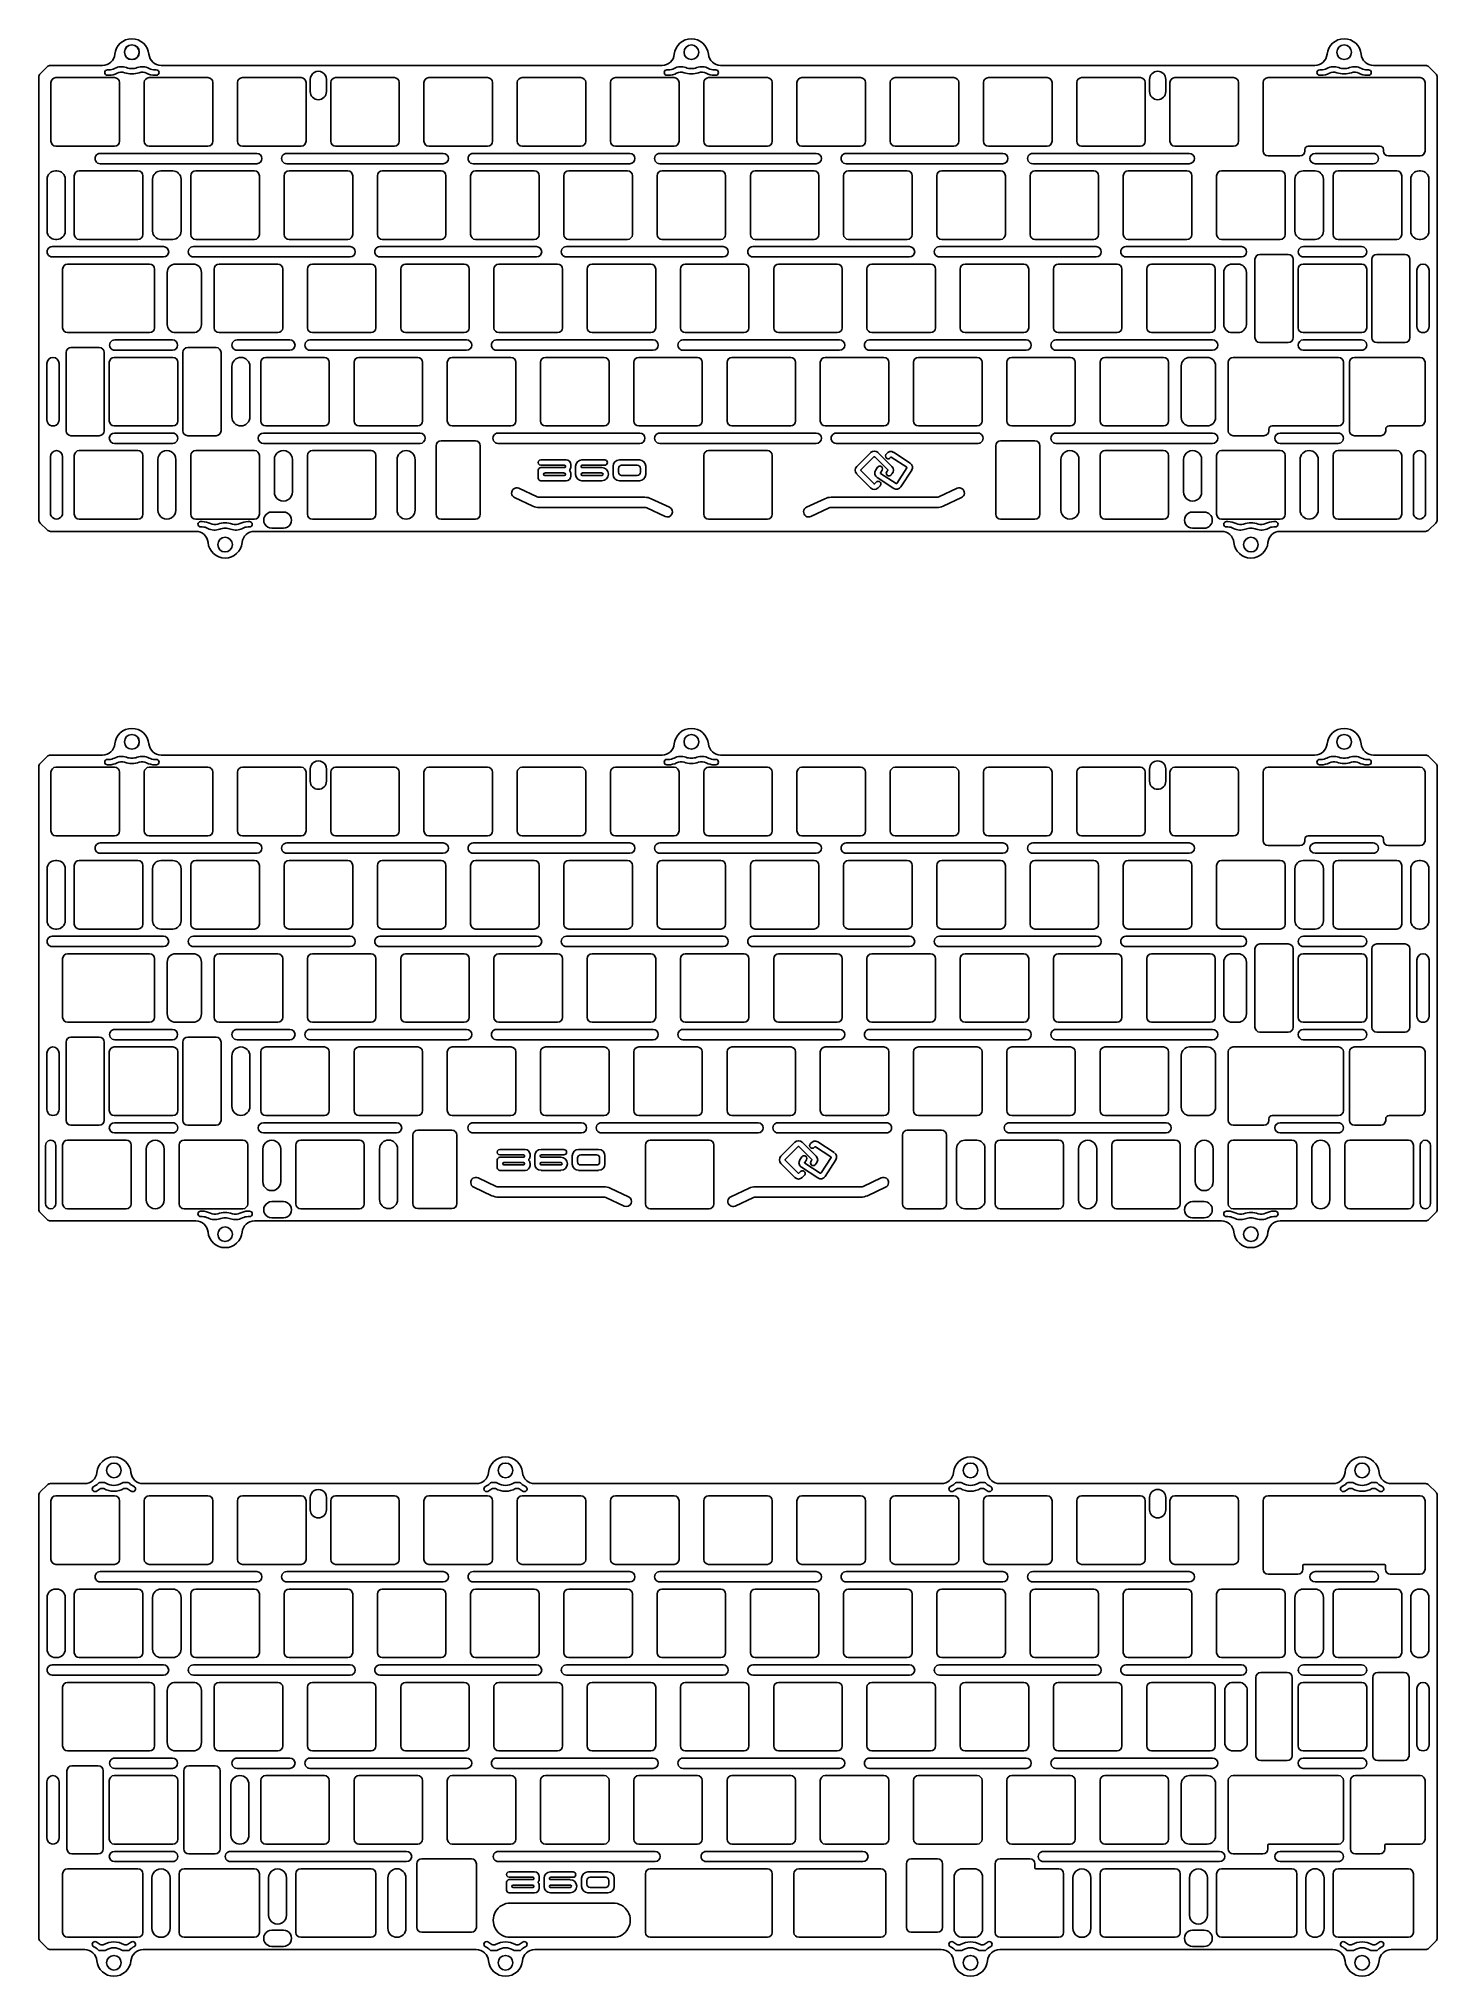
# Model space of a CAD drawing. Extents: x -143 to 143, y -343 to 53.
import ezdxf

# ---------------------------------------------------------------- set-up
doc = ezdxf.new("R2010")
doc.units = 0
doc.header["$MEASUREMENT"] = 0
doc.linetypes.add('solid', pattern=[0])

msp = doc.modelspace()

# ---------------------------------------------------------------- linework, layer by layer
at = {"linetype": 'solid'}
for p, q in [((-140.44, 47.6), (-129.8, 47.6)), ((-117.85, 47.6), (-15.5, 47.6)), ((-3.55, 47.6), (117.85, 47.6)), ((129.8, 47.6), (140.44, 47.6)), ((-142.85, 45.19), (-142.85, -45.19)), ((-142.56, 45.89), (-141.14, 47.31)), ((-140.35, 44.1), (-140.35, 32.1)), ((-139.35, 45.1), (-127.35, 45.1)), ((-128.51, 45.6), (-128.83, 45.6)), ((-128.82, 46.7), (-128.51, 46.7)), ((-126.35, 44.1), (-126.35, 32.1)), ((-121.3, 44.1), (-121.3, 32.1)), ((-120.3, 45.1), (-108.3, 45.1)), ((-118.83, 46.7), (-119.14, 46.7)), ((-119.14, 45.6), (-118.82, 45.6)), ((-107.3, 44.1), (-107.3, 32.1)), ((-102.25, 44.1), (-102.25, 32.1)), ((-101.25, 45.1), (-89.25, 45.1)), ((-88.25, 44.1), (-88.25, 32.1)), ((-87.38, 44.75), (-87.38, 42.25)), ((-84.08, 42.25), (-84.08, 44.75)), ((-83.2, 44.1), (-83.2, 32.1)), ((-82.2, 45.1), (-70.2, 45.1)), ((-69.2, 44.1), (-69.2, 32.1)), ((-64.15, 44.1), (-64.15, 32.1)), ((-63.15, 45.1), (-51.15, 45.1)), ((-50.15, 44.1), (-50.15, 32.1)), ((-45.1, 44.1), (-45.1, 32.1)), ((-44.1, 45.1), (-32.1, 45.1)), ((-31.1, 44.1), (-31.1, 32.1)), ((-26.05, 44.1), (-26.05, 32.1)), ((-25.05, 45.1), (-13.05, 45.1)), ((-14.53, 46.7), (-14.21, 46.7)), ((-14.21, 45.6), (-14.53, 45.6)), ((-12.05, 44.1), (-12.05, 32.1)), ((-7, 44.1), (-7, 32.1)), ((-6, 45.1), (6, 45.1)), ((-4.53, 46.7), (-4.84, 46.7)), ((-4.84, 45.6), (-4.52, 45.6)), ((7, 44.1), (7, 32.1)), ((12.05, 44.1), (12.05, 32.1)), ((13.05, 45.1), (25.05, 45.1)), ((26.05, 44.1), (26.05, 32.1)), ((31.1, 44.1), (31.1, 32.1)), ((32.1, 45.1), (44.1, 45.1)), ((45.1, 44.1), (45.1, 32.1)), ((50.15, 44.1), (50.15, 32.1)), ((51.15, 45.1), (63.15, 45.1)), ((64.15, 44.1), (64.15, 32.1)), ((69.2, 44.1), (69.2, 32.1)), ((70.2, 45.1), (82.2, 45.1)), ((83.2, 44.1), (83.2, 32.1)), ((84.08, 44.75), (84.08, 42.25)), ((87.38, 42.25), (87.38, 44.75)), ((88.25, 44.1), (88.25, 32.1)), ((89.25, 45.1), (101.25, 45.1)), ((102.25, 44.1), (102.25, 32.1)), ((107.3, 44.1), (107.3, 30.1)), ((108.3, 45.1), (139.35, 45.1)), ((119.14, 45.6), (118.82, 45.6)), ((118.83, 46.7), (119.14, 46.7)), ((128.82, 46.7), (128.51, 46.7)), ((128.51, 45.6), (128.83, 45.6)), ((140.35, 44.1), (140.35, 30.1)), ((141.14, 47.31), (142.56, 45.89)), ((142.85, -45.19), (142.85, 45.19)), ((-139.35, 31.1), (-127.35, 31.1)), ((-130.3, 29.62), (-98.3, 29.62)), ((-120.3, 31.1), (-108.3, 31.1)), ((-101.25, 31.1), (-89.25, 31.1)), ((-92.2, 29.62), (-60.2, 29.62)), ((-82.2, 31.1), (-70.2, 31.1)), ((-63.15, 31.1), (-51.15, 31.1)), ((-54.1, 29.62), (-22.1, 29.62)), ((-44.1, 31.1), (-32.1, 31.1)), ((-25.05, 31.1), (-13.05, 31.1)), ((-16, 29.62), (16, 29.62)), ((-6, 31.1), (6, 31.1)), ((13.05, 31.1), (25.05, 31.1)), ((22.1, 29.62), (54.1, 29.62)), ((32.1, 31.1), (44.1, 31.1)), ((51.15, 31.1), (63.15, 31.1)), ((60.2, 29.62), (92.2, 29.62)), ((70.2, 31.1), (82.2, 31.1)), ((89.25, 31.1), (101.25, 31.1)), ((108.3, 29.1), (114.79, 29.1)), ((115.79, 30.4), (115.79, 30.1)), ((116.49, 31.1), (131.16, 31.1)), ((117.88, 29.62), (129.77, 29.62)), ((131.86, 30.4), (131.86, 30.1)), ((132.86, 29.1), (139.35, 29.1)), ((-141.14, 13.75), (-141.14, 24.35)), ((-139.44, 26.05), (-139.14, 26.05)), ((-137.44, 24.35), (-137.44, 13.75)), ((-135.59, 25.05), (-135.59, 13.05)), ((-134.59, 26.05), (-122.59, 26.05)), ((-130.3, 27.52), (-98.3, 27.52)), ((-121.59, 25.05), (-121.59, 13.05)), ((-119.58, 13.75), (-119.58, 24.35)), ((-117.88, 26.05), (-115.48, 26.05)), ((-113.78, 24.35), (-113.78, 13.75)), ((-111.78, 25.05), (-111.78, 13.05)), ((-110.78, 26.05), (-98.78, 26.05)), ((-97.78, 25.05), (-97.78, 13.05)), ((-92.72, 25.05), (-92.72, 13.05)), ((-92.2, 27.52), (-60.2, 27.52)), ((-91.72, 26.05), (-79.72, 26.05)), ((-78.72, 25.05), (-78.72, 13.05)), ((-73.67, 25.05), (-73.67, 13.05)), ((-72.67, 26.05), (-60.67, 26.05)), ((-59.67, 25.05), (-59.67, 13.05)), ((-54.62, 25.05), (-54.62, 13.05)), ((-54.1, 27.52), (-22.1, 27.52)), ((-53.62, 26.05), (-41.62, 26.05)), ((-40.62, 25.05), (-40.62, 13.05)), ((-35.58, 25.05), (-35.58, 13.05)), ((-34.58, 26.05), (-22.57, 26.05)), ((-21.57, 25.05), (-21.57, 13.05)), ((-16.52, 25.05), (-16.52, 13.05)), ((-16, 27.52), (16, 27.52)), ((-15.53, 26.05), (-3.52, 26.05)), ((-2.52, 25.05), (-2.52, 13.05)), ((2.52, 25.05), (2.52, 13.05)), ((3.52, 26.05), (15.53, 26.05)), ((16.52, 25.05), (16.52, 13.05)), ((21.57, 25.05), (21.57, 13.05)), ((22.1, 27.52), (54.1, 27.52)), ((22.57, 26.05), (34.58, 26.05)), ((35.58, 25.05), (35.58, 13.05)), ((40.62, 25.05), (40.62, 13.05)), ((41.62, 26.05), (53.62, 26.05)), ((54.62, 25.05), (54.62, 13.05)), ((59.67, 25.05), (59.67, 13.05)), ((60.2, 27.52), (92.2, 27.52)), ((60.67, 26.05), (72.67, 26.05)), ((73.67, 25.05), (73.67, 13.05)), ((78.72, 25.05), (78.72, 13.05)), ((79.72, 26.05), (91.72, 26.05)), ((92.72, 25.05), (92.72, 13.05)), ((97.78, 25.05), (97.78, 13.05)), ((98.78, 26.05), (110.78, 26.05)), ((111.78, 25.05), (111.78, 13.05)), ((113.78, 13.75), (113.78, 24.35)), ((115.48, 26.05), (117.88, 26.05)), ((117.88, 27.52), (129.77, 27.52)), ((119.58, 24.35), (119.58, 13.75)), ((121.59, 25.05), (121.59, 13.05)), ((122.59, 26.05), (134.59, 26.05)), ((135.59, 25.05), (135.59, 13.05)), ((137.44, 13.75), (137.44, 24.35)), ((139.14, 26.05), (139.44, 26.05)), ((141.14, 24.35), (141.14, 13.75)), ((-139.44, 12.05), (-139.14, 12.05)), ((-134.59, 12.05), (-122.59, 12.05)), ((-117.88, 12.05), (-115.48, 12.05)), ((-110.78, 12.05), (-98.78, 12.05)), ((-91.72, 12.05), (-79.72, 12.05)), ((-72.67, 12.05), (-60.67, 12.05)), ((-53.62, 12.05), (-41.62, 12.05)), ((-34.58, 12.05), (-22.57, 12.05)), ((-15.53, 12.05), (-3.52, 12.05)), ((3.52, 12.05), (15.53, 12.05)), ((22.57, 12.05), (34.58, 12.05)), ((41.62, 12.05), (53.62, 12.05)), ((60.67, 12.05), (72.67, 12.05)), ((79.72, 12.05), (91.72, 12.05)), ((98.78, 12.05), (110.78, 12.05)), ((117.88, 12.05), (115.48, 12.05)), ((122.59, 12.05), (134.59, 12.05)), ((139.14, 12.05), (139.44, 12.05)), ((-140.09, 10.57), (-117.35, 10.57)), ((-140.09, 8.47), (-117.35, 8.47)), ((-111.25, 10.57), (-79.25, 10.57)), ((-111.25, 8.47), (-79.25, 8.47)), ((-73.15, 10.57), (-41.15, 10.57)), ((-73.15, 8.47), (-41.15, 8.47)), ((-35.05, 10.57), (-3.05, 10.57)), ((-35.05, 8.47), (-3.05, 8.47)), ((3.05, 10.57), (35.05, 10.57)), ((3.05, 8.47), (35.05, 8.47)), ((41.15, 10.57), (73.15, 10.57)), ((41.15, 8.47), (73.15, 8.47)), ((79.25, 10.57), (102.85, 10.57)), ((79.25, 8.47), (102.85, 8.47)), ((105.61, 8), (105.61, -8)), ((106.61, 9), (112.41, 9)), ((113.41, 8), (113.41, -8)), ((115.5, 10.57), (127.39, 10.57)), ((115.5, 8.47), (127.39, 8.47)), ((129.48, 8), (129.48, -8)), ((130.48, 9), (136.28, 9)), ((137.28, 8), (137.28, -8)), ((-137.97, 6), (-137.97, -6)), ((-136.97, 7), (-120.21, 7)), ((-119.21, 6), (-119.21, -6)), ((-116.61, -5.3), (-116.61, 5.3)), ((-114.91, 7), (-111.31, 7)), ((-109.61, 5.3), (-109.61, -5.3)), ((-107.01, 6), (-107.01, -6)), ((-106.01, 7), (-94.01, 7)), ((-93.01, 6), (-93.01, -6)), ((-87.96, -6), (-87.96, 6)), ((-86.96, 7), (-74.96, 7)), ((-73.96, 6), (-73.96, -6)), ((-68.91, 6), (-68.91, -6)), ((-67.91, 7), (-55.91, 7)), ((-54.91, 6), (-54.91, -6)), ((-49.86, 6), (-49.86, -6)), ((-48.86, 7), (-36.86, 7)), ((-35.86, 6), (-35.86, -6)), ((-30.81, 6), (-30.81, -6)), ((-29.81, 7), (-17.81, 7)), ((-16.81, 6), (-16.81, -6)), ((-11.76, -6), (-11.76, 6)), ((-10.76, 7), (1.24, 7)), ((2.24, 6), (2.24, -6)), ((7.29, 6), (7.29, -6)), ((8.29, 7), (20.29, 7)), ((21.29, 6), (21.29, -6)), ((26.34, 6), (26.34, -6)), ((27.34, 7), (39.34, 7)), ((40.34, 6), (40.34, -6)), ((45.39, 6), (45.39, -6)), ((46.39, 7), (58.39, 7)), ((59.39, 6), (59.39, -6)), ((64.44, -6), (64.44, 6)), ((65.44, 7), (77.44, 7)), ((78.44, 6), (78.44, -6)), ((83.49, 6), (83.49, -6)), ((84.49, 7), (96.49, 7)), ((97.49, 6), (97.49, -6)), ((99.25, -5.3), (99.25, 5.3)), ((100.95, 7), (102.15, 7)), ((103.85, 5.3), (103.85, -5.3)), ((114.44, 6), (114.44, -6)), ((115.44, 7), (127.44, 7)), ((128.44, 6), (128.44, -6)), ((138.69, -5.75), (138.69, 5.75)), ((141.19, 5.75), (141.19, -5.75)), ((-136.97, -7), (-120.21, -7)), ((-114.91, -7), (-111.31, -7)), ((-106.01, -7), (-94.01, -7)), ((-74.96, -7), (-86.96, -7)), ((-67.91, -7), (-55.91, -7)), ((-48.86, -7), (-36.86, -7)), ((-29.81, -7), (-17.81, -7)), ((1.24, -7), (-10.76, -7)), ((8.29, -7), (20.29, -7)), ((27.34, -7), (39.34, -7)), ((46.39, -7), (58.39, -7)), ((77.44, -7), (65.44, -7)), ((84.49, -7), (96.49, -7)), ((100.95, -7), (102.15, -7)), ((115.44, -7), (127.44, -7)), ((-137.28, -11.05), (-137.28, -27.05)), ((-136.28, -10.05), (-130.48, -10.05)), ((-129.48, -11.05), (-129.48, -27.05)), ((-127.34, -8.47), (-115.54, -8.47)), ((-127.34, -10.57), (-115.54, -10.57)), ((-113.41, -11.05), (-113.41, -27.05)), ((-112.41, -10.05), (-106.61, -10.05)), ((-105.61, -11.05), (-105.61, -27.05)), ((-102.34, -8.47), (-91.54, -8.47)), ((-102.34, -10.57), (-91.54, -10.57)), ((-87.44, -8.47), (-55.44, -8.47)), ((-87.44, -10.57), (-55.44, -10.57)), ((-49.34, -8.47), (-17.34, -8.47)), ((-49.34, -10.57), (-17.34, -10.57)), ((-11.24, -8.47), (20.76, -8.47)), ((-11.24, -10.57), (20.76, -10.57)), ((26.86, -8.47), (58.86, -8.47)), ((26.86, -10.57), (58.86, -10.57)), ((64.96, -8.47), (96.96, -8.47)), ((64.96, -10.57), (96.96, -10.57)), ((106.61, -9), (112.41, -9)), ((115.49, -8.47), (127.39, -8.47)), ((115.49, -10.57), (127.39, -10.57)), ((130.48, -9), (136.28, -9)), ((-141.19, -24.8), (-141.19, -13.3)), ((-138.69, -13.3), (-138.69, -24.8)), ((-128.44, -13.05), (-128.44, -25.05)), ((-127.44, -12.05), (-115.44, -12.05)), ((-114.44, -13.05), (-114.44, -25.05)), ((-103.4, -24.2), (-103.4, -13.9)), ((-99.7, -13.9), (-99.7, -24.2)), ((-97.49, -13.05), (-97.49, -25.05)), ((-96.49, -12.05), (-84.49, -12.05)), ((-83.49, -13.05), (-83.49, -25.05)), ((-78.44, -13.05), (-78.44, -25.05)), ((-77.44, -12.05), (-65.44, -12.05)), ((-64.44, -13.05), (-64.44, -25.05)), ((-59.39, -13.05), (-59.39, -25.05)), ((-58.39, -12.05), (-46.39, -12.05)), ((-45.39, -13.05), (-45.39, -25.05)), ((-40.34, -13.05), (-40.34, -25.05)), ((-39.34, -12.05), (-27.34, -12.05)), ((-26.34, -13.05), (-26.34, -25.05)), ((-21.29, -13.05), (-21.29, -25.05)), ((-20.29, -12.05), (-8.29, -12.05)), ((-7.29, -13.05), (-7.29, -25.05)), ((-2.24, -13.05), (-2.24, -25.05)), ((-1.24, -12.05), (10.76, -12.05)), ((11.76, -13.05), (11.76, -25.05)), ((16.81, -13.05), (16.81, -25.05)), ((17.81, -12.05), (29.81, -12.05)), ((30.81, -13.05), (30.81, -25.05)), ((35.86, -13.05), (35.86, -25.05)), ((36.86, -12.05), (48.86, -12.05)), ((49.86, -13.05), (49.86, -25.05)), ((54.91, -13.05), (54.91, -25.05)), ((55.91, -12.05), (67.91, -12.05)), ((68.91, -13.05), (68.91, -25.05)), ((73.96, -13.05), (73.96, -25.05)), ((74.96, -12.05), (86.96, -12.05)), ((87.96, -13.05), (87.96, -25.05)), ((90.56, -24.35), (90.56, -13.75)), ((92.26, -12.05), (95.86, -12.05)), ((97.56, -13.75), (97.56, -24.35)), ((100.16, -13.05), (100.16, -27.05)), ((101.16, -12.05), (122.68, -12.05)), ((123.68, -13.05), (123.68, -25.05)), ((124.92, -13.05), (124.92, -27.05)), ((125.92, -12.05), (139.35, -12.05)), ((140.35, -13.05), (140.35, -25.05)), ((-127.44, -26.05), (-115.44, -26.05)), ((-127.39, -27.53), (-115.49, -27.53)), ((-96.96, -27.53), (-64.96, -27.53)), ((-96.49, -26.05), (-84.49, -26.05)), ((-77.44, -26.05), (-65.44, -26.05)), ((-58.39, -26.05), (-46.39, -26.05)), ((-49.03, -27.53), (-20.08, -27.53)), ((-39.34, -26.05), (-27.34, -26.05)), ((-20.29, -26.05), (-8.29, -26.05)), ((-16, -27.53), (16, -27.53)), ((-1.24, -26.05), (10.76, -26.05)), ((17.81, -26.05), (29.81, -26.05)), ((20.08, -27.53), (49.03, -27.53)), ((36.86, -26.05), (48.86, -26.05)), ((55.91, -26.05), (67.91, -26.05)), ((64.96, -27.53), (96.96, -27.53)), ((74.96, -26.05), (86.96, -26.05)), ((92.26, -26.05), (95.86, -26.05)), ((108.44, -26.75), (108.44, -27.05)), ((109.14, -26.05), (122.68, -26.05)), ((110.73, -27.53), (122.63, -27.53)), ((132.32, -26.75), (132.32, -27.05)), ((133.02, -26.05), (139.35, -26.05)), ((-136.28, -28.05), (-130.48, -28.05)), ((-134.59, -31.1), (-122.59, -31.1)), ((-127.39, -29.63), (-115.49, -29.63)), ((-112.41, -28.05), (-106.61, -28.05)), ((-110.78, -31.1), (-98.78, -31.1)), ((-96.96, -29.63), (-64.96, -29.63)), ((-86.96, -31.1), (-74.96, -31.1)), ((-61.65, -30.1), (-61.65, -44.1)), ((-60.65, -29.1), (-53.65, -29.1)), ((-52.65, -30.1), (-52.65, -44.1)), ((-49.03, -29.63), (-20.08, -29.63)), ((-16, -29.63), (16, -29.63)), ((-6, -31.1), (6, -31.1)), ((20.08, -29.63), (49.03, -29.63)), ((24.25, -34.36), (27.09, -31.52)), ((31.46, -34.36), (28.61, -31.52)), ((35.17, -33.64), (31.79, -31.45)), ((52.65, -30.1), (52.65, -44.1)), ((53.65, -29.1), (60.65, -29.1)), ((61.65, -30.1), (61.65, -44.1)), ((64.96, -29.63), (96.96, -29.63)), ((74.96, -31.1), (86.96, -31.1)), ((98.78, -31.1), (110.78, -31.1)), ((101.16, -28.05), (107.44, -28.05)), ((110.73, -29.63), (122.63, -29.63)), ((122.59, -31.1), (134.59, -31.1)), ((125.92, -28.05), (131.32, -28.05)), ((-140.47, -43.85), (-140.47, -32.35)), ((-137.97, -32.35), (-137.97, -43.85)), ((-135.59, -32.1), (-135.59, -44.1)), ((-121.59, -32.1), (-121.59, -44.1)), ((-118.53, -43.25), (-118.53, -32.95)), ((-114.83, -32.95), (-114.83, -43.25)), ((-111.78, -32.1), (-111.78, -44.1)), ((-97.78, -32.1), (-97.78, -44.1)), ((-94.72, -39.55), (-94.72, -32.95)), ((-91.02, -32.95), (-91.02, -39.55)), ((-87.96, -32.1), (-87.96, -44.1)), ((-73.96, -32.1), (-73.96, -44.1)), ((-69.66, -43.25), (-69.66, -32.95)), ((-65.96, -32.95), (-65.96, -43.25)), ((-40.83, -36.71), (-40.83, -35.12)), ((-40.28, -34.58), (-35.48, -34.58)), ((-40.28, -32.99), (-35.11, -32.99)), ((-40.28, -34.09), (-35.48, -34.09)), ((-34.13, -34.39), (-34.13, -33.96)), ((-33.17, -34.28), (-33.17, -35.97)), ((-31.88, -32.99), (-27.22, -32.99)), ((-31.83, -34.09), (-27.22, -34.09)), ((-31.83, -34.58), (-27.82, -34.58)), ((-25.52, -34.28), (-25.52, -35.97)), ((-24.42, -34.74), (-24.42, -35.51)), ((-24.22, -32.99), (-20.12, -32.99)), ((-23.77, -34.09), (-20.57, -34.09)), ((-19.93, -34.74), (-19.93, -35.51)), ((-18.83, -34.28), (-18.83, -35.97)), ((-7, -44.1), (-7, -32.1)), ((7, -44.1), (7, -32.1)), ((25.12, -35.04), (27.78, -32.39)), ((27.78, -37.85), (25.12, -35.19)), ((27.93, -32.39), (30.58, -35.04)), ((28.52, -34.51), (28.12, -35.14)), ((29.11, -35.63), (29.44, -35.11)), ((30.21, -31.91), (30.31, -31.76)), ((30.58, -35.19), (30.45, -35.33)), ((31.16, -32.47), (31.14, -32.51)), ((31.3, -32.44), (34.46, -34.49)), ((32.44, -37.79), (34.49, -34.64)), ((33.29, -38.5), (35.48, -35.12)), ((65.96, -43.25), (65.96, -32.95)), ((69.66, -32.95), (69.66, -43.25)), ((73.96, -32.1), (73.96, -44.1)), ((87.96, -32.1), (87.96, -44.1)), ((91.02, -39.55), (91.02, -32.95)), ((94.72, -32.95), (94.72, -39.55)), ((97.78, -32.1), (97.78, -44.1)), ((111.78, -32.1), (111.78, -44.1)), ((114.83, -43.25), (114.83, -32.95)), ((118.53, -32.95), (118.53, -43.25)), ((121.59, -32.1), (121.59, -44.1)), ((135.59, -32.1), (135.59, -44.1)), ((137.97, -32.35), (137.97, -43.85)), ((140.47, -43.85), (140.47, -32.35)), ((-41.03, -40.53), (-44.76, -38.79)), ((-35.11, -37.26), (-40.28, -37.26)), ((-39.48, -35.67), (-35.48, -35.67)), ((-35.48, -36.16), (-39.48, -36.16)), ((-34.13, -36.29), (-34.13, -35.86)), ((-27.82, -37.26), (-31.88, -37.26)), ((-31.83, -35.67), (-27.82, -35.67)), ((-27.82, -36.16), (-31.83, -36.16)), ((-20.12, -37.26), (-24.22, -37.26)), ((-20.57, -36.16), (-23.77, -36.16)), ((24.25, -35.88), (27.09, -38.72)), ((28.25, -37.53), (27.93, -37.85)), ((28.43, -36.62), (31.81, -38.81)), ((28.61, -38.72), (29.03, -38.3)), ((32.29, -37.82), (29.14, -35.77)), ((31.23, -36.11), (31.46, -35.88)), ((41.03, -40.53), (44.76, -38.79)), ((-41.91, -42.43), (-45.64, -40.7)), ((-40.6, -40.62), (-19.05, -40.62)), ((-40.6, -42.72), (-19.05, -42.72)), ((-18.62, -42.82), (-14.89, -44.56)), ((-17.74, -40.92), (-14.01, -42.65)), ((17.74, -40.92), (14.01, -42.65)), ((18.62, -42.82), (14.89, -44.56)), ((40.6, -40.62), (19.05, -40.62)), ((40.6, -42.72), (19.05, -42.72)), ((41.91, -42.43), (45.64, -40.7)), ((-142.56, -45.89), (-141.14, -47.31)), ((-134.59, -45.1), (-122.59, -45.1)), ((-110.78, -45.1), (-98.78, -45.1)), ((-109.46, -45.6), (-109.78, -45.6)), ((-109.78, -46.7), (-109.46, -46.7)), ((-100.09, -45.6), (-99.77, -45.6)), ((-99.78, -46.7), (-100.09, -46.7)), ((-92.87, -43.65), (-95.25, -43.65)), ((-95.25, -46.95), (-92.87, -46.95)), ((-86.96, -45.1), (-74.96, -45.1)), ((-60.65, -45.1), (-53.65, -45.1)), ((-6, -45.1), (6, -45.1)), ((53.65, -45.1), (60.65, -45.1)), ((74.96, -45.1), (86.96, -45.1)), ((95.25, -43.65), (92.87, -43.65)), ((92.87, -46.95), (95.25, -46.95)), ((98.78, -45.1), (110.78, -45.1)), ((100.09, -45.6), (99.77, -45.6)), ((99.78, -46.7), (100.09, -46.7)), ((109.46, -45.6), (109.78, -45.6)), ((109.78, -46.7), (109.46, -46.7)), ((122.59, -45.1), (134.59, -45.1)), ((141.14, -47.31), (142.56, -45.89)), ((-110.75, -47.6), (-140.44, -47.6)), ((-98.8, -47.6), (98.8, -47.6)), ((140.44, -47.6), (110.75, -47.6)), ((-142.56, -95), (-141.14, -93.59)), ((-140.44, -93.3), (-129.8, -93.3)), ((-128.82, -94.2), (-128.51, -94.2)), ((-118.83, -94.2), (-119.14, -94.2)), ((-117.85, -93.3), (-15.5, -93.3)), ((-14.53, -94.2), (-14.21, -94.2)), ((-4.53, -94.2), (-4.84, -94.2)), ((-3.55, -93.3), (117.85, -93.3)), ((118.83, -94.2), (119.14, -94.2)), ((128.82, -94.2), (128.51, -94.2)), ((129.8, -93.3), (140.44, -93.3)), ((141.14, -93.59), (142.56, -95)), ((-142.85, -95.71), (-142.85, -186.08)), ((-140.35, -96.8), (-140.35, -108.8)), ((-139.35, -95.8), (-127.35, -95.8)), ((-128.51, -95.3), (-128.83, -95.3)), ((-126.35, -96.8), (-126.35, -108.8)), ((-121.3, -96.8), (-121.3, -108.8)), ((-120.3, -95.8), (-108.3, -95.8)), ((-119.14, -95.3), (-118.82, -95.3)), ((-107.3, -96.8), (-107.3, -108.8)), ((-102.25, -96.8), (-102.25, -108.8)), ((-101.25, -95.8), (-89.25, -95.8)), ((-88.25, -96.8), (-88.25, -108.8)), ((-87.38, -96.15), (-87.38, -98.65)), ((-84.08, -98.65), (-84.08, -96.15)), ((-83.2, -96.8), (-83.2, -108.8)), ((-82.2, -95.8), (-70.2, -95.8)), ((-69.2, -96.8), (-69.2, -108.8)), ((-64.15, -96.8), (-64.15, -108.8)), ((-63.15, -95.8), (-51.15, -95.8)), ((-50.15, -96.8), (-50.15, -108.8)), ((-45.1, -96.8), (-45.1, -108.8)), ((-44.1, -95.8), (-32.1, -95.8)), ((-31.1, -96.8), (-31.1, -108.8)), ((-26.05, -96.8), (-26.05, -108.8)), ((-25.05, -95.8), (-13.05, -95.8)), ((-14.21, -95.3), (-14.53, -95.3)), ((-12.05, -96.8), (-12.05, -108.8)), ((-7, -96.8), (-7, -108.8)), ((-6, -95.8), (6, -95.8)), ((-4.84, -95.3), (-4.52, -95.3)), ((7, -96.8), (7, -108.8)), ((12.05, -96.8), (12.05, -108.8)), ((13.05, -95.8), (25.05, -95.8)), ((26.05, -96.8), (26.05, -108.8)), ((31.1, -96.8), (31.1, -108.8)), ((32.1, -95.8), (44.1, -95.8)), ((45.1, -96.8), (45.1, -108.8)), ((50.15, -96.8), (50.15, -108.8)), ((51.15, -95.8), (63.15, -95.8)), ((64.15, -96.8), (64.15, -108.8)), ((69.2, -96.8), (69.2, -108.8)), ((70.2, -95.8), (82.2, -95.8)), ((83.2, -96.8), (83.2, -108.8)), ((84.08, -96.15), (84.08, -98.65)), ((87.38, -98.65), (87.38, -96.14)), ((88.25, -96.8), (88.25, -108.8)), ((89.25, -95.8), (101.25, -95.8)), ((102.25, -96.8), (102.25, -108.8)), ((107.3, -96.8), (107.3, -110.8)), ((108.3, -95.8), (139.35, -95.8)), ((119.14, -95.3), (118.82, -95.3)), ((128.51, -95.3), (128.83, -95.3)), ((140.35, -96.8), (140.35, -110.8)), ((142.85, -186.08), (142.85, -95.71)), ((-139.35, -109.8), (-127.35, -109.8)), ((-120.3, -109.8), (-108.3, -109.8)), ((-101.25, -109.8), (-89.25, -109.8)), ((-82.2, -109.8), (-70.2, -109.8)), ((-63.15, -109.8), (-51.15, -109.8)), ((-44.1, -109.8), (-32.1, -109.8)), ((-25.05, -109.8), (-13.05, -109.8)), ((-6, -109.8), (6, -109.8)), ((13.05, -109.8), (25.05, -109.8)), ((32.1, -109.8), (44.1, -109.8)), ((51.15, -109.8), (63.15, -109.8)), ((70.2, -109.8), (82.2, -109.8)), ((89.25, -109.8), (101.25, -109.8)), ((115.79, -110.5), (115.79, -110.8)), ((116.49, -109.8), (131.16, -109.8)), ((131.86, -110.5), (131.86, -110.8)), ((-130.3, -111.27), (-98.3, -111.27)), ((-130.3, -113.37), (-98.3, -113.37)), ((-92.2, -111.27), (-60.2, -111.27)), ((-92.2, -113.37), (-60.2, -113.37)), ((-54.1, -111.27), (-22.1, -111.27)), ((-54.1, -113.37), (-22.1, -113.37)), ((-16, -111.27), (16, -111.27)), ((-16, -113.37), (16, -113.37)), ((22.1, -111.27), (54.1, -111.27)), ((22.1, -113.37), (54.1, -113.37)), ((60.2, -111.27), (92.2, -111.27)), ((60.2, -113.37), (92.2, -113.37)), ((108.3, -111.8), (114.79, -111.8)), ((117.88, -111.27), (129.77, -111.27)), ((117.88, -113.37), (129.77, -113.37)), ((132.86, -111.8), (139.35, -111.8)), ((-141.14, -127.15), (-141.14, -116.55)), ((-139.44, -114.85), (-139.14, -114.85)), ((-137.44, -116.55), (-137.44, -127.15)), ((-135.59, -115.85), (-135.59, -127.85)), ((-134.59, -114.85), (-122.59, -114.85)), ((-121.59, -115.85), (-121.59, -127.85)), ((-119.58, -127.15), (-119.58, -116.55)), ((-117.88, -114.85), (-115.48, -114.85)), ((-113.78, -116.55), (-113.78, -127.15)), ((-111.78, -115.85), (-111.78, -127.85)), ((-110.78, -114.85), (-98.78, -114.85)), ((-97.78, -115.85), (-97.78, -127.85)), ((-92.72, -115.85), (-92.72, -127.85)), ((-91.72, -114.85), (-79.72, -114.85)), ((-78.72, -115.85), (-78.72, -127.85)), ((-73.67, -115.85), (-73.67, -127.85)), ((-72.67, -114.85), (-60.67, -114.85)), ((-59.67, -115.85), (-59.67, -127.85)), ((-54.62, -115.85), (-54.62, -127.85)), ((-53.62, -114.85), (-41.62, -114.85)), ((-40.62, -115.85), (-40.62, -127.85)), ((-35.58, -115.85), (-35.58, -127.85)), ((-34.58, -114.85), (-22.57, -114.85)), ((-21.57, -115.85), (-21.57, -127.85)), ((-16.52, -115.85), (-16.52, -127.85)), ((-15.53, -114.85), (-3.52, -114.85)), ((-2.52, -115.85), (-2.52, -127.85)), ((2.52, -115.85), (2.52, -127.85)), ((3.52, -114.85), (15.53, -114.85)), ((16.52, -115.85), (16.52, -127.85)), ((21.57, -115.85), (21.57, -127.85)), ((22.57, -114.85), (34.58, -114.85)), ((35.58, -115.85), (35.58, -127.85)), ((40.62, -115.85), (40.62, -127.85)), ((41.62, -114.85), (53.62, -114.85)), ((54.62, -115.85), (54.62, -127.85)), ((59.67, -115.85), (59.67, -127.85)), ((60.67, -114.85), (72.67, -114.85)), ((73.67, -115.85), (73.67, -127.85)), ((78.72, -115.85), (78.72, -127.85)), ((79.72, -114.85), (91.72, -114.85)), ((92.72, -115.85), (92.72, -127.85)), ((97.78, -115.85), (97.78, -127.85)), ((98.78, -114.85), (110.78, -114.85)), ((111.78, -115.85), (111.78, -127.85)), ((113.78, -127.15), (113.78, -116.55)), ((115.48, -114.85), (117.88, -114.85)), ((119.58, -116.55), (119.58, -127.15)), ((121.59, -115.85), (121.59, -127.85)), ((122.59, -114.85), (134.59, -114.85)), ((135.59, -115.85), (135.59, -127.85)), ((137.44, -127.15), (137.44, -116.55)), ((139.14, -114.85), (139.44, -114.85)), ((141.14, -116.55), (141.14, -127.15)), ((-140.09, -130.32), (-117.35, -130.32)), ((-139.44, -128.85), (-139.14, -128.85)), ((-134.59, -128.85), (-122.59, -128.85)), ((-117.88, -128.85), (-115.48, -128.85)), ((-111.25, -130.32), (-79.25, -130.32)), ((-110.78, -128.85), (-98.78, -128.85)), ((-91.72, -128.85), (-79.72, -128.85)), ((-73.15, -130.32), (-41.15, -130.32)), ((-72.67, -128.85), (-60.67, -128.85)), ((-53.62, -128.85), (-41.62, -128.85)), ((-35.05, -130.32), (-3.05, -130.32)), ((-34.58, -128.85), (-22.57, -128.85)), ((-15.53, -128.85), (-3.52, -128.85)), ((3.05, -130.32), (35.05, -130.32)), ((3.52, -128.85), (15.53, -128.85)), ((22.57, -128.85), (34.58, -128.85)), ((41.15, -130.32), (73.15, -130.32)), ((41.62, -128.85), (53.62, -128.85)), ((60.67, -128.85), (72.67, -128.85)), ((79.25, -130.32), (102.85, -130.32)), ((79.72, -128.85), (91.72, -128.85)), ((98.78, -128.85), (110.78, -128.85)), ((117.88, -128.85), (115.48, -128.85)), ((115.5, -130.32), (127.39, -130.32)), ((122.59, -128.85), (134.59, -128.85)), ((139.14, -128.85), (139.44, -128.85)), ((-140.09, -132.42), (-117.35, -132.42)), ((-136.97, -133.9), (-120.21, -133.9)), ((-114.91, -133.9), (-111.31, -133.9)), ((-111.25, -132.42), (-79.25, -132.42)), ((-106.01, -133.9), (-94.01, -133.9)), ((-86.96, -133.9), (-74.96, -133.9)), ((-73.15, -132.42), (-41.15, -132.42)), ((-67.91, -133.9), (-55.91, -133.9)), ((-48.86, -133.9), (-36.86, -133.9)), ((-35.05, -132.42), (-3.05, -132.42)), ((-29.81, -133.9), (-17.81, -133.9)), ((-10.76, -133.9), (1.24, -133.9)), ((3.05, -132.42), (35.05, -132.42)), ((8.29, -133.9), (20.29, -133.9)), ((27.34, -133.9), (39.34, -133.9)), ((41.15, -132.42), (73.15, -132.42)), ((46.39, -133.9), (58.39, -133.9)), ((65.44, -133.9), (77.44, -133.9)), ((79.25, -132.42), (102.85, -132.42)), ((84.49, -133.9), (96.49, -133.9)), ((100.95, -133.9), (102.15, -133.9)), ((105.61, -132.9), (105.61, -148.9)), ((106.61, -131.9), (112.41, -131.9)), ((113.41, -132.9), (113.41, -148.9)), ((115.44, -133.9), (127.44, -133.9)), ((115.5, -132.42), (127.39, -132.42)), ((129.48, -132.9), (129.48, -148.9)), ((130.48, -131.9), (136.28, -131.9)), ((137.28, -132.9), (137.28, -148.9)), ((-137.97, -134.9), (-137.97, -146.9)), ((-119.21, -134.9), (-119.21, -146.9)), ((-116.61, -146.2), (-116.61, -135.6)), ((-109.61, -135.6), (-109.61, -146.2)), ((-107.01, -134.9), (-107.01, -146.9)), ((-93.01, -134.9), (-93.01, -146.9)), ((-87.96, -146.9), (-87.96, -134.9)), ((-73.96, -134.9), (-73.96, -146.9)), ((-68.91, -134.9), (-68.91, -146.9)), ((-54.91, -134.9), (-54.91, -146.9)), ((-49.86, -134.9), (-49.86, -146.9)), ((-35.86, -134.9), (-35.86, -146.9)), ((-30.81, -134.9), (-30.81, -146.9)), ((-16.81, -134.9), (-16.81, -146.9)), ((-11.76, -146.9), (-11.76, -134.9)), ((2.24, -134.9), (2.24, -146.9)), ((7.29, -134.9), (7.29, -146.9)), ((21.29, -134.9), (21.29, -146.9)), ((26.34, -134.9), (26.34, -146.9)), ((40.34, -134.9), (40.34, -146.9)), ((45.39, -134.9), (45.39, -146.9)), ((59.39, -134.9), (59.39, -146.9)), ((64.44, -146.9), (64.44, -134.9)), ((78.44, -134.9), (78.44, -146.9)), ((83.49, -134.9), (83.49, -146.9)), ((97.49, -134.9), (97.49, -146.9)), ((99.25, -146.2), (99.25, -135.6)), ((103.85, -135.6), (103.85, -146.2)), ((114.44, -134.9), (114.44, -146.9)), ((128.44, -134.9), (128.44, -146.9)), ((138.69, -146.65), (138.69, -135.15)), ((141.19, -135.15), (141.19, -146.65)), ((-136.97, -147.9), (-120.21, -147.9)), ((-127.34, -149.37), (-115.54, -149.37)), ((-114.91, -147.9), (-111.31, -147.9)), ((-106.01, -147.9), (-94.01, -147.9)), ((-102.34, -149.37), (-91.54, -149.37)), ((-87.44, -149.37), (-55.44, -149.37)), ((-74.96, -147.9), (-86.96, -147.9)), ((-67.91, -147.9), (-55.91, -147.9)), ((-49.34, -149.37), (-17.34, -149.37)), ((-48.86, -147.9), (-36.86, -147.9)), ((-29.81, -147.9), (-17.81, -147.9)), ((-11.24, -149.37), (20.76, -149.37)), ((1.24, -147.9), (-10.76, -147.9)), ((8.29, -147.9), (20.29, -147.9)), ((26.86, -149.37), (58.86, -149.37)), ((27.34, -147.9), (39.34, -147.9)), ((46.39, -147.9), (58.39, -147.9)), ((64.96, -149.37), (96.96, -149.37)), ((77.44, -147.9), (65.44, -147.9)), ((84.49, -147.9), (96.49, -147.9)), ((100.95, -147.9), (102.15, -147.9)), ((106.61, -149.9), (112.41, -149.9)), ((115.44, -147.9), (127.44, -147.9)), ((115.49, -149.37), (127.39, -149.37)), ((130.48, -149.9), (136.28, -149.9)), ((-141.19, -165.7), (-141.19, -154.2)), ((-138.69, -154.2), (-138.69, -165.7)), ((-137.28, -151.95), (-137.28, -167.95)), ((-136.28, -150.95), (-130.48, -150.95)), ((-129.48, -151.95), (-129.48, -167.95)), ((-128.44, -153.95), (-128.44, -165.95)), ((-127.44, -152.95), (-115.44, -152.95)), ((-127.34, -151.47), (-115.54, -151.47)), ((-114.44, -153.95), (-114.44, -165.95)), ((-113.41, -151.95), (-113.41, -167.95)), ((-112.41, -150.95), (-106.61, -150.95)), ((-105.61, -151.95), (-105.61, -167.95)), ((-102.34, -151.47), (-91.54, -151.47)), ((-97.49, -153.95), (-97.49, -165.95)), ((-96.49, -152.95), (-84.49, -152.95)), ((-87.44, -151.47), (-55.44, -151.47)), ((-83.49, -153.95), (-83.49, -165.95)), ((-78.44, -153.95), (-78.44, -165.95)), ((-77.44, -152.95), (-65.44, -152.95)), ((-64.44, -153.95), (-64.44, -165.95)), ((-59.39, -153.95), (-59.39, -165.95)), ((-58.39, -152.95), (-46.39, -152.95)), ((-49.34, -151.47), (-17.34, -151.47)), ((-45.39, -153.95), (-45.39, -165.95)), ((-40.34, -153.95), (-40.34, -165.95)), ((-39.34, -152.95), (-27.34, -152.95)), ((-26.34, -153.95), (-26.34, -165.95)), ((-21.29, -153.95), (-21.29, -165.95)), ((-20.29, -152.95), (-8.29, -152.95)), ((-11.24, -151.47), (20.76, -151.47)), ((-7.29, -153.95), (-7.29, -165.95)), ((-2.24, -153.95), (-2.24, -165.95)), ((-1.24, -152.95), (10.76, -152.95)), ((11.76, -153.95), (11.76, -165.95)), ((16.81, -153.95), (16.81, -165.95)), ((17.81, -152.95), (29.81, -152.95)), ((26.86, -151.47), (58.86, -151.47)), ((30.81, -153.95), (30.81, -165.95)), ((35.86, -153.95), (35.86, -165.95)), ((36.86, -152.95), (48.86, -152.95)), ((49.86, -153.95), (49.86, -165.95)), ((54.91, -153.95), (54.91, -165.95)), ((55.91, -152.95), (67.91, -152.95)), ((64.96, -151.47), (96.96, -151.47)), ((68.91, -153.95), (68.91, -165.95)), ((73.96, -153.95), (73.96, -165.95)), ((74.96, -152.95), (86.96, -152.95)), ((87.96, -153.95), (87.96, -165.95)), ((92.26, -152.95), (95.86, -152.95)), ((100.16, -153.95), (100.16, -167.95)), ((101.16, -152.95), (122.68, -152.95)), ((115.49, -151.47), (127.39, -151.47)), ((123.68, -153.95), (123.68, -165.95)), ((124.92, -153.95), (124.92, -167.95)), ((125.92, -152.95), (139.35, -152.95)), ((140.35, -153.95), (140.35, -165.95)), ((-103.4, -165.1), (-103.4, -154.8)), ((-99.7, -154.8), (-99.7, -165.1)), ((90.56, -165.25), (90.56, -154.65)), ((97.56, -154.65), (97.56, -165.25)), ((-136.28, -168.95), (-130.48, -168.95)), ((-127.44, -166.95), (-115.44, -166.95)), ((-127.39, -168.42), (-115.49, -168.42)), ((-112.41, -168.95), (-106.61, -168.95)), ((-96.96, -168.42), (-69.76, -168.42)), ((-96.49, -166.95), (-84.49, -166.95)), ((-77.44, -166.95), (-65.44, -166.95)), ((-65.44, -169.96), (-58.44, -169.96)), ((-58.39, -166.95), (-46.39, -166.95)), ((-54.13, -168.42), (-31.98, -168.42)), ((-39.34, -166.95), (-27.34, -166.95)), ((-27.91, -168.42), (4.09, -168.42)), ((-20.29, -166.95), (-8.29, -166.95)), ((-1.24, -166.95), (10.76, -166.95)), ((8.17, -168.42), (30.32, -168.42)), ((17.81, -166.95), (29.81, -166.95)), ((34.59, -169.96), (41.59, -169.96)), ((36.86, -166.95), (48.86, -166.95)), ((55.44, -168.42), (87.44, -168.42)), ((55.91, -166.95), (67.91, -166.95)), ((74.96, -166.95), (86.96, -166.95)), ((92.26, -166.95), (95.86, -166.95)), ((101.16, -168.95), (107.44, -168.95)), ((108.44, -167.65), (108.44, -167.95)), ((109.14, -166.95), (122.68, -166.95)), ((110.73, -168.42), (122.63, -168.42)), ((125.92, -168.95), (131.32, -168.95)), ((132.32, -167.65), (132.32, -167.95)), ((133.02, -166.95), (139.35, -166.95)), ((-141.46, -184.95), (-141.46, -173.05)), ((-139.36, -173.05), (-139.36, -184.95)), ((-137.97, -173), (-137.97, -185)), ((-136.97, -172), (-124.97, -172)), ((-127.39, -170.52), (-115.49, -170.52)), ((-123.97, -173), (-123.97, -185)), ((-120.91, -184.15), (-120.91, -173.85)), ((-117.21, -173.85), (-117.21, -184.15)), ((-114.16, -173), (-114.16, -185)), ((-113.16, -172), (-101.16, -172)), ((-100.16, -173), (-100.16, -185)), ((-97.1, -180.45), (-97.1, -173.85)), ((-96.96, -170.52), (-69.76, -170.52)), ((-93.4, -173.85), (-93.4, -180.45)), ((-90.34, -173), (-90.34, -185)), ((-89.34, -172), (-77.34, -172)), ((-76.34, -173), (-76.34, -185)), ((-73.24, -184.11), (-73.24, -173.81)), ((-69.54, -173.81), (-69.54, -184.11)), ((-66.44, -170.96), (-66.44, -184.96)), ((-57.44, -170.96), (-57.44, -184.96)), ((-54.13, -170.52), (-31.98, -170.52)), ((-48.63, -173.89), (-43.46, -173.89)), ((-40.23, -173.89), (-35.57, -173.89)), ((-32.57, -173.89), (-28.47, -173.89)), ((-27.91, -170.52), (4.09, -170.52)), ((-18.91, -185), (-18.91, -173)), ((-17.91, -172), (-5.91, -172)), ((-4.91, -185), (-4.91, -173)), ((8.17, -170.52), (30.32, -170.52)), ((8.77, -175.26), (11.61, -172.41)), ((9.64, -175.94), (12.3, -173.28)), ((12.44, -173.28), (15.1, -175.94)), ((15.97, -175.26), (13.13, -172.41)), ((14.73, -172.81), (14.83, -172.66)), ((15.68, -173.37), (15.65, -173.4)), ((15.82, -173.34), (18.98, -175.39)), ((19.68, -174.54), (16.31, -172.34)), ((33.59, -170.96), (33.59, -185)), ((42.59, -170.96), (42.59, -185)), ((44.66, -184.3), (44.66, -173.7)), ((46.36, -172), (48.76, -172)), ((50.46, -173.7), (50.46, -184.3)), ((52.53, -173), (52.53, -185)), ((53.53, -172), (65.53, -172)), ((55.44, -170.52), (87.44, -170.52)), ((66.53, -173), (66.53, -185)), ((69.59, -184.15), (69.59, -173.85)), ((73.29, -173.85), (73.29, -184.15)), ((76.34, -173), (76.34, -185)), ((77.34, -172), (89.34, -172)), ((90.34, -173), (90.34, -185)), ((93.4, -180.45), (93.4, -173.85)), ((97.1, -173.85), (97.1, -180.45)), ((100.16, -173), (100.16, -185)), ((101.16, -172), (113.16, -172)), ((110.73, -170.52), (122.63, -170.52)), ((114.16, -173), (114.16, -185)), ((117.21, -184.15), (117.21, -173.85)), ((120.91, -173.85), (120.91, -184.15)), ((123.97, -173), (123.97, -185)), ((124.97, -172), (136.97, -172)), ((137.97, -173), (137.97, -185)), ((139.36, -173.05), (139.36, -184.95)), ((141.46, -184.95), (141.46, -173.05)), ((-49.18, -177.61), (-49.18, -176.02)), ((-48.63, -174.99), (-43.83, -174.99)), ((-48.63, -175.47), (-43.83, -175.47)), ((-47.83, -176.57), (-43.83, -176.57)), ((-43.83, -177.06), (-47.83, -177.06)), ((-42.48, -175.29), (-42.48, -174.86)), ((-42.48, -177.19), (-42.48, -176.75)), ((-41.52, -175.18), (-41.52, -176.86)), ((-40.18, -174.99), (-35.57, -174.99)), ((-40.18, -175.47), (-36.17, -175.47)), ((-40.18, -176.57), (-36.17, -176.57)), ((-36.17, -177.06), (-40.18, -177.06)), ((-33.87, -175.18), (-33.87, -176.86)), ((-32.77, -175.63), (-32.77, -176.41)), ((-32.12, -174.99), (-28.92, -174.99)), ((-28.92, -177.06), (-32.12, -177.06)), ((-28.28, -175.63), (-28.28, -176.41)), ((-27.18, -175.18), (-27.18, -176.86)), ((8.77, -176.78), (11.61, -179.62)), ((12.3, -178.75), (9.64, -176.09)), ((13.04, -175.41), (12.63, -176.03)), ((12.95, -177.52), (16.32, -179.71)), ((13.63, -176.52), (13.96, -176.01)), ((16.81, -178.72), (13.66, -176.67)), ((15.1, -176.09), (14.97, -176.23)), ((15.74, -177), (15.97, -176.78)), ((16.96, -178.69), (19.01, -175.53)), ((17.81, -179.4), (20, -176.02)), ((-50.26, -183.33), (-53.99, -181.59)), ((-49.38, -181.43), (-53.11, -179.69)), ((-48.95, -181.52), (-27.4, -181.52)), ((-43.46, -178.16), (-48.63, -178.16)), ((-36.17, -178.16), (-40.23, -178.16)), ((-28.47, -178.16), (-32.57, -178.16)), ((-26.09, -181.81), (-22.36, -183.55)), ((2.26, -181.81), (-1.47, -183.55)), ((25.12, -181.52), (3.57, -181.52)), ((12.77, -178.42), (12.44, -178.75)), ((13.13, -179.62), (13.55, -179.2)), ((25.54, -181.43), (29.27, -179.69)), ((26.43, -183.33), (30.16, -181.59)), ((-136.97, -186), (-124.97, -186)), ((-113.16, -186), (-101.16, -186)), ((-92.87, -184.55), (-95.25, -184.55)), ((-89.34, -186), (-77.34, -186)), ((-65.44, -185.96), (-58.44, -185.96)), ((-48.95, -183.62), (-27.4, -183.62)), ((-26.97, -183.72), (-23.24, -185.45)), ((-17.91, -186), (-5.91, -186)), ((3.14, -183.72), (-0.59, -185.45)), ((25.12, -183.62), (3.57, -183.62)), ((34.59, -186), (41.59, -186)), ((46.36, -186), (48.76, -186)), ((53.53, -186), (65.53, -186)), ((77.34, -186), (89.34, -186)), ((95.25, -184.55), (92.87, -184.55)), ((101.16, -186), (113.16, -186)), ((124.97, -186), (136.97, -186)), ((-142.56, -186.79), (-141.14, -188.2)), ((-110.75, -188.5), (-140.44, -188.5)), ((-109.46, -186.5), (-109.78, -186.5)), ((-109.78, -187.6), (-109.46, -187.6)), ((-100.09, -186.5), (-99.77, -186.5)), ((-99.78, -187.6), (-100.09, -187.6)), ((-98.8, -188.5), (98.8, -188.5)), ((-95.25, -187.85), (-92.87, -187.85)), ((92.87, -187.85), (95.25, -187.85)), ((100.09, -186.5), (99.77, -186.5)), ((99.78, -187.6), (100.09, -187.6)), ((109.46, -186.5), (109.78, -186.5)), ((109.78, -187.6), (109.46, -187.6)), ((140.44, -188.5), (110.75, -188.5)), ((141.14, -188.2), (142.56, -186.79)), ((-142.85, -244.58), (-142.85, -334.95)), ((-142.56, -243.87), (-141.14, -242.45)), ((-140.44, -242.16), (-133.47, -242.16)), ((-139.35, -244.66), (-127.35, -244.66)), ((-130.34, -241.96), (-129.41, -241.96)), ((-130.16, -243.16), (-129.64, -243.16)), ((-125.59, -241.96), (-124.66, -241.96)), ((-125.36, -243.16), (-124.84, -243.16)), ((-121.53, -242.16), (-53.47, -242.16)), ((-120.3, -244.66), (-108.3, -244.66)), ((-101.25, -244.66), (-89.25, -244.66)), ((-87.38, -245.01), (-87.38, -247.51)), ((-84.08, -247.51), (-84.08, -245.01)), ((-82.2, -244.66), (-70.2, -244.66)), ((-63.15, -244.66), (-51.15, -244.66)), ((-50.34, -241.96), (-49.41, -241.96)), ((-50.16, -243.16), (-49.64, -243.16)), ((-45.59, -241.96), (-44.66, -241.96)), ((-45.36, -243.16), (-44.84, -243.16)), ((-44.1, -244.66), (-32.1, -244.66)), ((-41.53, -242.16), (41.53, -242.16)), ((-25.05, -244.66), (-13.05, -244.66)), ((-6, -244.66), (6, -244.66)), ((13.05, -244.66), (25.05, -244.66)), ((32.1, -244.66), (44.1, -244.66)), ((45.59, -241.96), (44.66, -241.96)), ((45.36, -243.16), (44.84, -243.16)), ((50.34, -241.96), (49.41, -241.96)), ((50.16, -243.16), (49.64, -243.16)), ((51.15, -244.66), (63.15, -244.66)), ((53.47, -242.16), (121.53, -242.16)), ((70.2, -244.66), (82.2, -244.66)), ((84.08, -245.01), (84.08, -247.51)), ((87.38, -247.51), (87.38, -245.01)), ((89.25, -244.66), (101.25, -244.66)), ((108.3, -244.66), (139.35, -244.66)), ((125.59, -241.96), (124.66, -241.96)), ((125.36, -243.16), (124.84, -243.16)), ((130.34, -241.96), (129.41, -241.96)), ((130.16, -243.16), (129.64, -243.16)), ((133.47, -242.16), (140.44, -242.16)), ((141.14, -242.45), (142.56, -243.87)), ((142.85, -334.95), (142.85, -244.58)), ((-140.35, -245.66), (-140.35, -257.66)), ((-126.35, -245.66), (-126.35, -257.66)), ((-121.3, -245.66), (-121.3, -257.66)), ((-107.3, -245.66), (-107.3, -257.66)), ((-102.25, -245.66), (-102.25, -257.66)), ((-88.25, -245.66), (-88.25, -257.66)), ((-83.2, -245.66), (-83.2, -257.66)), ((-69.2, -245.66), (-69.2, -257.66)), ((-64.15, -245.66), (-64.15, -257.66)), ((-50.15, -245.66), (-50.15, -257.66)), ((-45.1, -245.66), (-45.1, -257.66)), ((-31.1, -245.66), (-31.1, -257.66)), ((-26.05, -245.66), (-26.05, -257.66)), ((-12.05, -245.66), (-12.05, -257.66)), ((-7, -245.66), (-7, -257.66)), ((7, -245.66), (7, -257.66)), ((12.05, -245.66), (12.05, -257.66)), ((26.05, -245.66), (26.05, -257.66)), ((31.1, -245.66), (31.1, -257.66)), ((45.1, -245.66), (45.1, -257.66)), ((50.15, -245.66), (50.15, -257.66)), ((64.15, -245.66), (64.15, -257.66)), ((69.2, -245.66), (69.2, -257.66)), ((83.2, -245.66), (83.2, -257.66)), ((88.25, -245.66), (88.25, -257.66)), ((102.25, -245.66), (102.25, -257.66)), ((107.3, -245.66), (107.3, -259.66)), ((140.35, -245.66), (140.35, -259.66)), ((-139.35, -258.66), (-127.35, -258.66)), ((-130.3, -260.14), (-98.3, -260.14)), ((-120.3, -258.66), (-108.3, -258.66)), ((-101.25, -258.66), (-89.25, -258.66)), ((-92.2, -260.14), (-60.2, -260.14)), ((-82.2, -258.66), (-70.2, -258.66)), ((-63.15, -258.66), (-51.15, -258.66)), ((-54.1, -260.14), (-22.1, -260.14)), ((-44.1, -258.66), (-32.1, -258.66)), ((-25.05, -258.66), (-13.05, -258.66)), ((-16, -260.14), (16, -260.14)), ((-6, -258.66), (6, -258.66)), ((13.05, -258.66), (25.05, -258.66)), ((22.1, -260.14), (54.1, -260.14)), ((32.1, -258.66), (44.1, -258.66)), ((51.15, -258.66), (63.15, -258.66)), ((60.2, -260.14), (92.2, -260.14)), ((70.2, -258.66), (82.2, -258.66)), ((89.25, -258.66), (101.25, -258.66)), ((108.3, -260.66), (114.39, -260.66)), ((115.39, -258.86), (115.39, -259.66)), ((115.59, -258.66), (132.06, -258.66)), ((117.88, -260.14), (129.77, -260.14)), ((132.26, -258.86), (132.26, -259.66)), ((133.26, -260.66), (139.35, -260.66)), ((-139.44, -263.71), (-139.14, -263.71)), ((-135.59, -264.71), (-135.59, -276.71)), ((-134.59, -263.71), (-122.59, -263.71)), ((-130.3, -262.24), (-98.3, -262.24)), ((-121.59, -264.71), (-121.59, -276.71)), ((-117.88, -263.71), (-115.48, -263.71)), ((-111.78, -264.71), (-111.78, -276.71)), ((-110.78, -263.71), (-98.78, -263.71)), ((-97.78, -264.71), (-97.78, -276.71)), ((-92.72, -264.71), (-92.72, -276.71)), ((-92.2, -262.24), (-60.2, -262.24)), ((-91.72, -263.71), (-79.72, -263.71)), ((-78.72, -264.71), (-78.72, -276.71)), ((-73.67, -264.71), (-73.67, -276.71)), ((-72.67, -263.71), (-60.67, -263.71)), ((-59.67, -264.71), (-59.67, -276.71)), ((-54.62, -264.71), (-54.62, -276.71)), ((-54.1, -262.24), (-22.1, -262.24)), ((-53.62, -263.71), (-41.62, -263.71)), ((-40.62, -264.71), (-40.62, -276.71)), ((-35.58, -264.71), (-35.58, -276.71)), ((-34.58, -263.71), (-22.57, -263.71)), ((-21.57, -264.71), (-21.57, -276.71)), ((-16.52, -264.71), (-16.52, -276.71)), ((-16, -262.24), (16, -262.24)), ((-15.53, -263.71), (-3.52, -263.71)), ((-2.52, -264.71), (-2.52, -276.71)), ((2.52, -264.71), (2.52, -276.71)), ((3.52, -263.71), (15.53, -263.71)), ((16.52, -264.71), (16.52, -276.71)), ((21.57, -264.71), (21.57, -276.71)), ((22.1, -262.24), (54.1, -262.24)), ((22.57, -263.71), (34.58, -263.71)), ((35.58, -264.71), (35.58, -276.71)), ((40.62, -264.71), (40.62, -276.71)), ((41.62, -263.71), (53.62, -263.71)), ((54.62, -264.71), (54.62, -276.71)), ((59.67, -264.71), (59.67, -276.71)), ((60.2, -262.24), (92.2, -262.24)), ((60.67, -263.71), (72.67, -263.71)), ((73.67, -264.71), (73.67, -276.71)), ((78.72, -264.71), (78.72, -276.71)), ((79.72, -263.71), (91.72, -263.71)), ((92.72, -264.71), (92.72, -276.71)), ((97.78, -264.71), (97.78, -276.71)), ((98.78, -263.71), (110.78, -263.71)), ((111.78, -264.71), (111.78, -276.71)), ((115.48, -263.71), (117.88, -263.71)), ((117.88, -262.24), (129.77, -262.24)), ((121.59, -264.71), (121.59, -276.71)), ((122.59, -263.71), (134.59, -263.71)), ((135.59, -264.71), (135.59, -276.71)), ((139.14, -263.71), (139.44, -263.71)), ((-141.14, -276.01), (-141.14, -265.41)), ((-137.44, -265.41), (-137.44, -276.01)), ((-119.58, -276.01), (-119.58, -265.41)), ((-113.78, -265.41), (-113.78, -276.01)), ((113.78, -276.01), (113.78, -265.41)), ((119.58, -265.41), (119.58, -276.01)), ((137.44, -276.01), (137.44, -265.41)), ((141.14, -265.41), (141.14, -276.01)), ((-140.09, -279.19), (-117.35, -279.19)), ((-139.44, -277.71), (-139.14, -277.71)), ((-134.59, -277.71), (-122.59, -277.71)), ((-117.88, -277.71), (-115.48, -277.71)), ((-111.25, -279.19), (-79.25, -279.19)), ((-110.78, -277.71), (-98.78, -277.71)), ((-91.72, -277.71), (-79.72, -277.71)), ((-73.15, -279.19), (-41.15, -279.19)), ((-72.67, -277.71), (-60.67, -277.71)), ((-53.62, -277.71), (-41.62, -277.71)), ((-35.05, -279.19), (-3.05, -279.19)), ((-34.58, -277.71), (-22.57, -277.71)), ((-15.53, -277.71), (-3.52, -277.71)), ((3.05, -279.19), (35.05, -279.19)), ((3.52, -277.71), (15.53, -277.71)), ((22.57, -277.71), (34.58, -277.71)), ((41.15, -279.19), (73.15, -279.19)), ((41.62, -277.71), (53.62, -277.71)), ((60.67, -277.71), (72.67, -277.71)), ((79.25, -279.19), (102.85, -279.19)), ((79.72, -277.71), (91.72, -277.71)), ((98.78, -277.71), (110.78, -277.71)), ((106.81, -280.76), (112.21, -280.76)), ((117.88, -277.71), (115.48, -277.71)), ((115.5, -279.19), (127.39, -279.19)), ((122.59, -277.71), (134.59, -277.71)), ((130.68, -280.76), (136.08, -280.76)), ((139.14, -277.71), (139.44, -277.71)), ((-140.09, -281.29), (-117.35, -281.29)), ((-137.97, -283.76), (-137.97, -295.76)), ((-136.97, -282.76), (-120.21, -282.76)), ((-119.21, -283.76), (-119.21, -295.76)), ((-116.61, -295.06), (-116.61, -284.46)), ((-114.91, -282.76), (-111.31, -282.76)), ((-111.25, -281.29), (-79.25, -281.29)), ((-109.61, -284.46), (-109.61, -295.06)), ((-107.01, -283.76), (-107.01, -295.76)), ((-106.01, -282.76), (-94.01, -282.76)), ((-93.01, -283.76), (-93.01, -295.76)), ((-87.96, -295.76), (-87.96, -283.76)), ((-86.96, -282.76), (-74.96, -282.76)), ((-73.96, -283.76), (-73.96, -295.76)), ((-73.15, -281.29), (-41.15, -281.29)), ((-68.91, -283.76), (-68.91, -295.76)), ((-67.91, -282.76), (-55.91, -282.76)), ((-54.91, -283.76), (-54.91, -295.76)), ((-49.86, -283.76), (-49.86, -295.76)), ((-48.86, -282.76), (-36.86, -282.76)), ((-35.86, -283.76), (-35.86, -295.76)), ((-35.05, -281.29), (-3.05, -281.29)), ((-30.81, -283.76), (-30.81, -295.76)), ((-29.81, -282.76), (-17.81, -282.76)), ((-16.81, -283.76), (-16.81, -295.76)), ((-11.76, -295.76), (-11.76, -283.76)), ((-10.76, -282.76), (1.24, -282.76)), ((2.24, -283.76), (2.24, -295.76)), ((3.05, -281.29), (35.05, -281.29)), ((7.29, -283.76), (7.29, -295.76)), ((8.29, -282.76), (20.29, -282.76)), ((21.29, -283.76), (21.29, -295.76)), ((26.34, -283.76), (26.34, -295.76)), ((27.34, -282.76), (39.34, -282.76)), ((40.34, -283.76), (40.34, -295.76)), ((41.15, -281.29), (73.15, -281.29)), ((45.39, -283.76), (45.39, -295.76)), ((46.39, -282.76), (58.39, -282.76)), ((59.39, -283.76), (59.39, -295.76)), ((64.44, -295.76), (64.44, -283.76)), ((65.44, -282.76), (77.44, -282.76)), ((78.44, -283.76), (78.44, -295.76)), ((79.25, -281.29), (102.85, -281.29)), ((83.49, -283.76), (83.49, -295.76)), ((84.49, -282.76), (96.49, -282.76)), ((97.49, -283.76), (97.49, -295.76)), ((99.45, -295.06), (99.45, -284.46)), ((101.15, -282.76), (102.35, -282.76)), ((104.05, -284.46), (104.05, -295.06)), ((105.81, -281.76), (105.81, -297.76)), ((113.21, -281.76), (113.21, -297.76)), ((114.44, -283.76), (114.44, -295.76)), ((115.44, -282.76), (127.44, -282.76)), ((115.5, -281.29), (127.39, -281.29)), ((128.44, -283.76), (128.44, -295.76)), ((129.68, -281.76), (129.68, -297.76)), ((137.08, -281.76), (137.08, -297.76)), ((138.69, -295.51), (138.69, -284.01)), ((141.19, -284.01), (141.19, -295.51)), ((-136.97, -296.76), (-120.21, -296.76)), ((-114.91, -296.76), (-111.31, -296.76)), ((-106.01, -296.76), (-94.01, -296.76)), ((-74.96, -296.76), (-86.96, -296.76)), ((-67.91, -296.76), (-55.91, -296.76)), ((-48.86, -296.76), (-36.86, -296.76)), ((-29.81, -296.76), (-17.81, -296.76)), ((1.24, -296.76), (-10.76, -296.76)), ((8.29, -296.76), (20.29, -296.76)), ((27.34, -296.76), (39.34, -296.76)), ((46.39, -296.76), (58.39, -296.76)), ((77.44, -296.76), (65.44, -296.76)), ((84.49, -296.76), (96.49, -296.76)), ((101.15, -296.76), (102.35, -296.76)), ((115.44, -296.76), (127.44, -296.76)), ((-137.08, -300.81), (-137.08, -316.81)), ((-136.08, -299.81), (-130.68, -299.81)), ((-129.68, -300.81), (-129.68, -316.81)), ((-127.34, -298.24), (-115.54, -298.24)), ((-127.34, -300.34), (-115.54, -300.34)), ((-113.21, -300.81), (-113.21, -316.81)), ((-112.21, -299.81), (-106.81, -299.81)), ((-105.81, -300.81), (-105.81, -316.81)), ((-102.34, -298.24), (-91.54, -298.24)), ((-102.34, -300.34), (-91.54, -300.34)), ((-87.44, -298.24), (-55.44, -298.24)), ((-87.44, -300.34), (-55.44, -300.34)), ((-49.34, -298.24), (-17.34, -298.24)), ((-49.34, -300.34), (-17.34, -300.34)), ((-11.24, -298.24), (20.76, -298.24)), ((-11.24, -300.34), (20.76, -300.34)), ((26.86, -298.24), (58.86, -298.24)), ((26.86, -300.34), (58.86, -300.34)), ((64.96, -298.24), (96.96, -298.24)), ((64.96, -300.34), (96.96, -300.34)), ((106.81, -298.76), (112.21, -298.76)), ((115.49, -298.24), (127.39, -298.24)), ((115.49, -300.34), (127.39, -300.34)), ((130.68, -298.76), (136.08, -298.76)), ((-141.19, -314.56), (-141.19, -303.06)), ((-138.69, -303.06), (-138.69, -314.56)), ((-128.44, -302.81), (-128.44, -314.81)), ((-127.44, -301.81), (-115.44, -301.81)), ((-114.44, -302.81), (-114.44, -314.81)), ((-103.6, -313.96), (-103.6, -303.66)), ((-99.9, -303.66), (-99.9, -313.96)), ((-97.49, -302.81), (-97.49, -314.81)), ((-96.49, -301.81), (-84.49, -301.81)), ((-83.49, -302.81), (-83.49, -314.81)), ((-78.44, -302.81), (-78.44, -314.81)), ((-77.44, -301.81), (-65.44, -301.81)), ((-64.44, -302.81), (-64.44, -314.81)), ((-59.39, -302.81), (-59.39, -314.81)), ((-58.39, -301.81), (-46.39, -301.81)), ((-45.39, -302.81), (-45.39, -314.81)), ((-40.34, -302.81), (-40.34, -314.81)), ((-39.34, -301.81), (-27.34, -301.81)), ((-26.34, -302.81), (-26.34, -314.81)), ((-21.29, -302.81), (-21.29, -314.81)), ((-20.29, -301.81), (-8.29, -301.81)), ((-7.29, -302.81), (-7.29, -314.81)), ((-2.24, -302.81), (-2.24, -314.81)), ((-1.24, -301.81), (10.76, -301.81)), ((11.76, -302.81), (11.76, -314.81)), ((16.81, -302.81), (16.81, -314.81)), ((17.81, -301.81), (29.81, -301.81)), ((30.81, -302.81), (30.81, -314.81)), ((35.86, -302.81), (35.86, -314.81)), ((36.86, -301.81), (48.86, -301.81)), ((49.86, -302.81), (49.86, -314.81)), ((54.91, -302.81), (54.91, -314.81)), ((55.91, -301.81), (67.91, -301.81)), ((68.91, -302.81), (68.91, -314.81)), ((73.96, -302.81), (73.96, -314.81)), ((74.96, -301.81), (86.96, -301.81)), ((87.96, -302.81), (87.96, -314.81)), ((90.56, -314.11), (90.56, -303.51)), ((92.26, -301.81), (95.86, -301.81)), ((97.56, -303.51), (97.56, -314.11)), ((100.16, -302.81), (100.16, -316.81)), ((101.16, -301.81), (122.68, -301.81)), ((123.68, -302.81), (123.68, -314.81)), ((125.12, -302.81), (125.12, -316.81)), ((126.12, -301.81), (139.35, -301.81)), ((140.35, -302.81), (140.35, -314.81)), ((-127.44, -315.81), (-115.44, -315.81)), ((-96.49, -315.81), (-84.49, -315.81)), ((-77.44, -315.81), (-65.44, -315.81)), ((-58.39, -315.81), (-46.39, -315.81)), ((-39.34, -315.81), (-27.34, -315.81)), ((-20.29, -315.81), (-8.29, -315.81)), ((-1.24, -315.81), (10.76, -315.81)), ((17.81, -315.81), (29.81, -315.81)), ((36.86, -315.81), (48.86, -315.81)), ((55.91, -315.81), (67.91, -315.81)), ((74.96, -315.81), (86.96, -315.81)), ((92.26, -315.81), (95.86, -315.81)), ((108.24, -316.01), (108.24, -316.81)), ((108.44, -315.81), (122.68, -315.81)), ((132.12, -316.01), (132.12, -316.81)), ((132.32, -315.81), (139.35, -315.81)), ((-136.08, -317.81), (-130.68, -317.81)), ((-127.39, -317.29), (-115.49, -317.29)), ((-127.39, -319.39), (-115.49, -319.39)), ((-112.21, -317.81), (-106.81, -317.81)), ((-103.71, -317.29), (-67.71, -317.29)), ((-103.71, -319.39), (-67.71, -319.39)), ((-65.61, -319.82), (-65.61, -332.82)), ((-64.61, -318.82), (-54.45, -318.82)), ((-53.45, -319.82), (-53.45, -332.82)), ((-48.95, -317.29), (-16.95, -317.29)), ((-48.95, -319.39), (-16.95, -319.39)), ((-6.48, -317.29), (25.52, -317.29)), ((-6.48, -319.39), (25.52, -319.39)), ((34.39, -319.82), (34.39, -332.82)), ((35.39, -318.82), (40.79, -318.82)), ((41.79, -319.82), (41.79, -332.82)), ((52.53, -319.82), (52.53, -333.86)), ((53.53, -318.82), (59.65, -318.82)), ((60.65, -319.82), (60.65, -320.66)), ((62.4, -317.29), (98.4, -317.29)), ((62.4, -319.39), (98.4, -319.39)), ((101.16, -317.81), (107.24, -317.81)), ((110.73, -317.29), (122.63, -317.29)), ((110.73, -319.39), (122.63, -319.39)), ((126.12, -317.81), (131.12, -317.81)), ((-137.97, -321.86), (-137.97, -333.86)), ((-136.97, -320.86), (-122.59, -320.86)), ((-121.59, -321.86), (-121.59, -333.86)), ((-119.72, -333.01), (-119.72, -322.71)), ((-116.02, -322.71), (-116.02, -333.01)), ((-114.16, -321.86), (-114.16, -333.86)), ((-113.16, -320.86), (-98.78, -320.86)), ((-97.78, -321.86), (-97.78, -333.86)), ((-95.91, -330.31), (-95.91, -322.71)), ((-92.21, -322.71), (-92.21, -330.31)), ((-90.34, -321.86), (-90.34, -333.86)), ((-89.34, -320.86), (-74.96, -320.86)), ((-73.96, -321.86), (-73.96, -333.86)), ((-71.53, -333.01), (-71.53, -322.71)), ((-67.83, -322.71), (-67.83, -333.01)), ((-47.28, -325.21), (-47.28, -323.62)), ((-46.73, -321.49), (-41.56, -321.49)), ((-46.73, -322.59), (-41.93, -322.59)), ((-46.73, -323.07), (-41.93, -323.07)), ((-45.94, -324.17), (-41.93, -324.17)), ((-40.59, -322.89), (-40.59, -322.46)), ((-40.59, -324.79), (-40.59, -324.36)), ((-39.62, -322.78), (-39.62, -324.47)), ((-38.33, -321.49), (-33.68, -321.49)), ((-38.28, -322.59), (-33.68, -322.59)), ((-38.28, -323.07), (-34.28, -323.07)), ((-38.28, -324.17), (-34.28, -324.17)), ((-31.97, -322.78), (-31.97, -324.47)), ((-30.87, -323.24), (-30.87, -324.01)), ((-30.67, -321.49), (-26.57, -321.49)), ((-30.22, -322.59), (-27.03, -322.59)), ((-26.38, -323.24), (-26.38, -324.01)), ((-25.28, -322.78), (-25.28, -324.47)), ((-18.91, -321.86), (-18.91, -333.86)), ((-17.91, -320.86), (6, -320.86)), ((7, -321.86), (7, -333.86)), ((11.42, -321.86), (11.42, -333.86)), ((12.42, -320.86), (29.18, -320.86)), ((30.18, -321.86), (30.18, -333.86)), ((44.16, -333.16), (44.16, -322.56)), ((45.86, -320.86), (48.26, -320.86)), ((49.96, -322.56), (49.96, -333.16)), ((60.85, -320.86), (65.53, -320.86)), ((66.53, -321.86), (66.53, -333.86)), ((68.4, -333.01), (68.4, -322.71)), ((72.1, -322.71), (72.1, -333.01)), ((73.96, -321.86), (73.96, -333.86)), ((74.96, -320.86), (89.34, -320.86)), ((90.34, -321.86), (90.34, -333.86)), ((92.21, -330.31), (92.21, -322.71)), ((95.91, -322.71), (95.91, -330.31)), ((97.78, -321.86), (97.78, -333.86)), ((98.78, -320.86), (113.16, -320.86)), ((114.16, -321.86), (114.16, -333.86)), ((116.02, -333.01), (116.02, -322.71)), ((119.72, -322.71), (119.72, -333.01)), ((121.59, -321.86), (121.59, -333.86)), ((122.59, -320.86), (136.97, -320.86)), ((137.97, -321.86), (137.97, -333.86)), ((-41.56, -325.76), (-46.73, -325.76)), ((-46.49, -327.86), (-25.53, -327.86)), ((-41.93, -324.66), (-45.94, -324.66)), ((-34.28, -325.76), (-38.33, -325.76)), ((-34.28, -324.66), (-38.28, -324.66)), ((-26.57, -325.76), (-30.67, -325.76)), ((-27.03, -324.66), (-30.22, -324.66)), ((-142.56, -335.65), (-141.14, -337.07)), ((-136.97, -334.86), (-122.59, -334.86)), ((-130.16, -336.36), (-129.64, -336.36)), ((-125.36, -336.36), (-124.84, -336.36)), ((-113.16, -334.86), (-98.78, -334.86)), ((-92.87, -333.41), (-95.25, -333.41)), ((-89.34, -334.86), (-74.96, -334.86)), ((-64.61, -333.82), (-54.45, -333.82)), ((-50.16, -336.36), (-49.64, -336.36)), ((-25.51, -334.86), (-46.49, -334.86)), ((-45.36, -336.36), (-44.84, -336.36)), ((-17.91, -334.86), (6, -334.86)), ((12.42, -334.86), (29.18, -334.86)), ((35.39, -333.82), (40.79, -333.82)), ((45.36, -336.36), (44.84, -336.36)), ((45.86, -334.86), (48.26, -334.86)), ((50.16, -336.36), (49.64, -336.36)), ((53.53, -334.86), (65.53, -334.86)), ((74.96, -334.86), (89.34, -334.86)), ((95.25, -333.41), (92.87, -333.41)), ((98.78, -334.86), (113.16, -334.86)), ((122.59, -334.86), (136.97, -334.86)), ((125.36, -336.36), (124.84, -336.36)), ((130.16, -336.36), (129.64, -336.36)), ((141.14, -337.07), (142.56, -335.65)), ((-133.47, -337.36), (-140.44, -337.36)), ((-130.34, -337.56), (-129.41, -337.56)), ((-125.59, -337.56), (-124.66, -337.56)), ((-53.47, -337.36), (-121.53, -337.36)), ((-95.25, -336.71), (-92.87, -336.71)), ((-50.34, -337.56), (-49.41, -337.56)), ((-45.59, -337.56), (-44.66, -337.56)), ((41.53, -337.36), (-41.53, -337.36)), ((45.59, -337.56), (44.66, -337.56)), ((50.34, -337.56), (49.41, -337.56)), ((121.53, -337.36), (53.47, -337.36)), ((92.87, -336.71), (95.25, -336.71)), ((125.59, -337.56), (124.66, -337.56)), ((130.34, -337.56), (129.41, -337.56)), ((140.44, -337.36), (133.47, -337.36))]:
    msp.add_line(p, q, dxfattribs=at)
for centre, radius in [((-123.83, 50.3), 1.51), ((-123.83, 50.3), 1.5), ((-9.53, 50.3), 1.5), ((123.83, 50.3), 1.5), ((-104.78, -50.3), 1.5), ((104.78, -50.3), 1.5), ((-123.83, -90.6), 1.51), ((-123.83, -90.6), 1.5), ((-9.53, -90.6), 1.5), ((123.83, -90.6), 1.5), ((-104.78, -191.2), 1.5), ((104.78, -191.2), 1.5), ((-127.5, -239.46), 1.5), ((-47.5, -239.46), 1.5), ((47.5, -239.46), 1.5), ((127.5, -239.46), 1.5), ((-127.5, -340.06), 1.5), ((-47.5, -340.06), 1.5), ((47.5, -340.06), 1.5), ((127.5, -340.06), 1.5)]:
    msp.add_circle(centre, radius, dxfattribs=at)
for centre, radius, start, end in [((-123.83, 49.55), 3.5, 5.2595, 174.7405), ((-9.53, 49.55), 3.5, 5.2595, 174.7405), ((123.83, 49.55), 3.5, 5.2595, 174.7405), ((-140.44, 46.6), 1, 90, 135), ((-129.8, 50.1), 2.5, 270, 354.7405), ((-117.85, 50.1), 2.5, 185.2595, 270), ((-15.5, 50.1), 2.5, 270, 354.7405), ((-3.55, 50.1), 2.5, 185.2595, 270), ((117.85, 50.1), 2.5, 270, 354.7405), ((129.8, 50.1), 2.5, 185.2595, 270), ((140.44, 46.6), 1, 45, 90), ((-141.85, 45.19), 1, 135, 180), ((-139.35, 44.1), 1, 90, 180), ((-128.82, 46.15), 0.55, 90, 269.9046), ((-128.51, 49.2), 2.5, 270, 297.6161), ((-128.51, 49.2), 3.6, 270, 297.6161), ((-125.96, 44.33), 3, 70.0086, 117.6161), ((-127.35, 44.1), 1, 360, 450), ((-125.96, 44.33), 1.9, 70.0086, 117.6161), ((-123.83, 50.2), 4.35, 250.0086, 270), ((-123.83, 50.2), 3.25, 250.0086, 270), ((-123.83, 50.2), 3.25, 270, 289.9914), ((-123.83, 50.2), 4.35, 270, 289.9914), ((-121.69, 44.33), 3, 62.3839, 109.9914), ((-121.69, 44.33), 1.9, 62.3839, 109.9914), ((-120.3, 44.1), 1, 90, 180), ((-119.14, 49.2), 3.6, 242.3839, 270), ((-119.14, 49.2), 2.5, 242.3839, 270), ((-118.83, 46.15), 0.55, -89.9046, 90), ((-108.3, 44.1), 1, 0, 90), ((-101.25, 44.1), 1, 90, 180), ((-89.25, 44.1), 1, 0, 90), ((-85.73, 44.75), 1.65, 359.9146, 540.1045), ((-82.2, 44.1), 1, 90, 180), ((-70.2, 44.1), 1, 0, 90), ((-63.15, 44.1), 1, 90, 180), ((-51.15, 44.1), 1, 0, 90), ((-44.1, 44.1), 1, 90, 180), ((-32.1, 44.1), 1, 0, 90), ((-25.05, 44.1), 1, 90, 180), ((-14.53, 46.15), 0.55, 90, 269.9046), ((-14.21, 49.2), 2.5, 270, 297.6161), ((-14.21, 49.2), 3.6, 270, 297.6161), ((-11.66, 44.33), 3, 70.0086, 117.6161), ((-13.05, 44.1), 1, 0, 90), ((-11.66, 44.33), 1.9, 70.0086, 117.6161), ((-9.53, 50.2), 4.35, 250.0086, 270), ((-9.53, 50.2), 3.25, 250.0086, 270), ((-9.53, 50.2), 3.25, 270, 289.9914), ((-9.53, 50.2), 4.35, 270, 289.9914), ((-7.39, 44.33), 3, 62.3839, 109.9914), ((-7.39, 44.33), 1.9, 62.3839, 109.9914), ((-6, 44.1), 1, 90, 180), ((-4.84, 49.2), 3.6, 242.3839, 270), ((-4.84, 49.2), 2.5, 242.3839, 270), ((-4.53, 46.15), 0.55, -89.9046, 90), ((6, 44.1), 1, 0, 90), ((13.05, 44.1), 1, 90, 180), ((25.05, 44.1), 1, 0, 90), ((32.1, 44.1), 1, 90, 180), ((44.1, 44.1), 1, 0, 90), ((51.15, 44.1), 1, 90, 180), ((63.15, 44.1), 1, 0, 90), ((70.2, 44.1), 1, 90, 180), ((82.2, 44.1), 1, 0, 90), ((85.73, 44.75), 1.65, 0.1045, 180.0854), ((89.25, 44.1), 1, 90, 180), ((101.25, 44.1), 1, 0, 90), ((108.3, 44.1), 1, 90, 180), ((118.83, 46.15), 0.55, 90, 269.9046), ((119.14, 49.2), 2.5, 270, 297.6161), ((119.14, 49.2), 3.6, 270, 297.6161), ((121.69, 44.33), 3, 70.0086, 117.6161), ((121.69, 44.33), 1.9, 70.0086, 117.6161), ((123.83, 50.2), 4.35, 250.0086, 270), ((123.83, 50.2), 3.25, 250.0086, 270), ((123.83, 50.2), 3.25, 270, 289.9914), ((123.83, 50.2), 4.35, 270, 289.9914), ((125.96, 44.33), 3, 62.3839, 109.9914), ((125.96, 44.33), 1.9, 62.3839, 109.9914), ((128.51, 49.2), 3.6, 242.3839, 270), ((128.51, 49.2), 2.5, 242.3839, 270), ((128.82, 46.15), 0.55, -89.9046, 90), ((139.35, 44.1), 1, 0, 90), ((141.85, 45.19), 1, 360, 405), ((-85.73, 42.25), 1.65, 180.1045, 359.9146), ((85.73, 42.25), 1.65, 180.0854, 359.8955), ((-139.35, 32.1), 1, 180, 270), ((-127.35, 32.1), 1, 270, 360), ((-120.3, 32.1), 1, 180, 270), ((-108.3, 32.1), 1, 270, 360), ((-101.25, 32.1), 1, 180, 270), ((-89.25, 32.1), 1, 270, 360), ((-82.2, 32.1), 1, 180, 270), ((-70.2, 32.1), 1, 270, 360), ((-63.15, 32.1), 1, 180, 270), ((-51.15, 32.1), 1, 270, 360), ((-44.1, 32.1), 1, 180, 270), ((-32.1, 32.1), 1, 270, 360), ((-25.05, 32.1), 1, 180, 270), ((-13.05, 32.1), 1, 270, 360), ((-6, 32.1), 1, 180, 270), ((6, 32.1), 1, 270, 360), ((13.05, 32.1), 1, 180, 270), ((25.05, 32.1), 1, 270, 360), ((32.1, 32.1), 1, 180, 270), ((44.1, 32.1), 1, 270, 360), ((51.15, 32.1), 1, 180, 270), ((63.15, 32.1), 1, 270, 360), ((70.2, 32.1), 1, 180, 270), ((82.2, 32.1), 1, 270, 360), ((89.25, 32.1), 1, 180, 270), ((101.25, 32.1), 1, 270, 360), ((-130.3, 28.57), 1.05, 89.9982, 270.0018), ((-98.3, 28.57), 1.05, -90, 90), ((-92.2, 28.57), 1.05, 89.9982, 270.0018), ((-60.2, 28.57), 1.05, -90, 90), ((-54.1, 28.57), 1.05, 89.9982, 270.0018), ((-22.1, 28.57), 1.05, -90, 90), ((-16, 28.57), 1.05, 89.9982, 270.0018), ((16, 28.57), 1.05, -90, 90), ((22.1, 28.57), 1.05, 89.9982, 270.0018), ((54.1, 28.57), 1.05, -90, 90), ((60.2, 28.57), 1.05, 89.9982, 270.0018), ((92.2, 28.57), 1.05, -90, 90), ((108.3, 30.1), 1, 180, 270), ((114.79, 30.1), 1, 270, 360), ((116.49, 30.4), 0.7, 90, 180), ((117.88, 28.57), 1.05, 90, 270), ((129.77, 28.57), 1.05, 269.9967, 450.0033), ((131.16, 30.4), 0.7, 0, 90), ((132.86, 30.1), 1, 180, 270), ((139.35, 30.1), 1, 270, 360), ((-139.44, 24.35), 1.7, 90, 180), ((-139.14, 24.35), 1.7, 0, 90), ((-134.59, 25.05), 1, 90, 180), ((-122.59, 25.05), 1, 0, 90), ((-117.88, 24.35), 1.7, 90, 180), ((-115.48, 24.35), 1.7, 360, 450), ((-110.78, 25.05), 1, 90, 180), ((-98.78, 25.05), 1, 0, 90), ((-91.72, 25.05), 1, 90, 180), ((-79.72, 25.05), 1, 0, 90), ((-72.67, 25.05), 1, 90, 180), ((-60.67, 25.05), 1, 0, 90), ((-53.62, 25.05), 1, 90, 180), ((-41.62, 25.05), 1, 0, 90), ((-34.58, 25.05), 1, 90, 180), ((-22.57, 25.05), 1, 0, 90), ((-15.53, 25.05), 1, 90, 180), ((-3.52, 25.05), 1, 0, 90), ((3.52, 25.05), 1, 90, 180), ((15.53, 25.05), 1, 0, 90), ((22.57, 25.05), 1, 90, 180), ((34.58, 25.05), 1, 0, 90), ((41.62, 25.05), 1, 90, 180), ((53.62, 25.05), 1, 0, 90), ((60.67, 25.05), 1, 90, 180), ((72.67, 25.05), 1, 0, 90), ((79.72, 25.05), 1, 90, 180), ((91.72, 25.05), 1, 0, 90), ((98.78, 25.05), 1, 90, 180), ((110.78, 25.05), 1, 0, 90), ((115.48, 24.35), 1.7, 90, 180), ((117.88, 24.35), 1.7, 0, 90), ((122.59, 25.05), 1, 90, 180), ((134.59, 25.05), 1, 0, 90), ((139.14, 24.35), 1.7, 90, 180), ((139.44, 24.35), 1.7, 0, 90), ((-139.44, 13.75), 1.7, 180, 270), ((-139.14, 13.75), 1.7, 270, 360), ((-134.59, 13.05), 1, 180, 270), ((-122.59, 13.05), 1, 270, 360), ((-117.88, 13.75), 1.7, 180, 270), ((-115.48, 13.75), 1.7, 270, 360), ((-110.78, 13.05), 1, 180, 270), ((-98.78, 13.05), 1, 270, 360), ((-91.72, 13.05), 1, 180, 270), ((-79.72, 13.05), 1, 270, 360), ((-72.67, 13.05), 1, 180, 270), ((-60.67, 13.05), 1, 270, 360), ((-53.62, 13.05), 1, 180, 270), ((-41.62, 13.05), 1, 270, 360), ((-34.58, 13.05), 1, 180, 270), ((-22.57, 13.05), 1, 270, 360), ((-15.53, 13.05), 1, 180, 270), ((-3.52, 13.05), 1, 270, 360), ((3.52, 13.05), 1, 180, 270), ((15.53, 13.05), 1, 270, 360), ((22.57, 13.05), 1, 180, 270), ((34.58, 13.05), 1, 270, 360), ((41.62, 13.05), 1, 180, 270), ((53.62, 13.05), 1, 270, 360), ((60.67, 13.05), 1, 180, 270), ((72.67, 13.05), 1, 270, 360), ((79.72, 13.05), 1, 180, 270), ((91.72, 13.05), 1, 270, 360), ((98.78, 13.05), 1, 180, 270), ((110.78, 13.05), 1, 270, 360), ((115.48, 13.75), 1.7, 180, 270), ((117.88, 13.75), 1.7, 270, 360), ((122.59, 13.05), 1, 180, 270), ((134.59, 13.05), 1, 270, 360), ((139.14, 13.75), 1.7, 180, 270), ((139.44, 13.75), 1.7, 270, 360), ((-140.09, 9.53), 1.05, 89.9994, 270.0006), ((-117.35, 9.53), 1.05, -90, 90), ((-111.25, 9.53), 1.05, 89.9982, 270.0018), ((-79.25, 9.53), 1.05, -90, 90), ((-73.15, 9.53), 1.05, 89.9982, 270.0018), ((-41.15, 9.53), 1.05, -90, 90), ((-35.05, 9.53), 1.05, 89.9982, 270.0018), ((-3.05, 9.53), 1.05, -90, 90), ((3.05, 9.53), 1.05, 89.9982, 270.0018), ((35.05, 9.53), 1.05, -90, 90), ((41.15, 9.53), 1.05, 89.9982, 270.0018), ((73.15, 9.53), 1.05, -90, 90), ((79.25, 9.53), 1.05, 89.9982, 270.0018), ((102.85, 9.53), 1.05, -90, 90), ((106.61, 8), 1, 90, 180), ((112.41, 8), 1, 0, 90), ((115.5, 9.53), 1.05, 89.9982, 270.0018), ((127.39, 9.53), 1.05, -90.0034, 90.0034), ((130.48, 8), 1, 90, 180), ((136.28, 8), 1, 0, 90), ((-136.97, 6), 1, 90, 180), ((-120.21, 6), 1, 0, 90), ((-114.91, 5.3), 1.7, 90, 180), ((-111.31, 5.3), 1.7, 0, 90), ((-106.01, 6), 1, 90, 180), ((-94.01, 6), 1, 0, 90), ((-86.96, 6), 1, 90, 180), ((-74.96, 6), 1, 360, 450), ((-67.91, 6), 1, 90, 180), ((-55.91, 6), 1, 0, 90), ((-48.86, 6), 1, 90, 180), ((-36.86, 6), 1, 0, 90), ((-29.81, 6), 1, 90, 180), ((-17.81, 6), 1, 0, 90), ((-10.76, 6), 1, 90, 180), ((1.24, 6), 1, 360, 450), ((8.29, 6), 1, 90, 180), ((20.29, 6), 1, 0, 90), ((27.34, 6), 1, 90, 180), ((39.34, 6), 1, 0, 90), ((46.39, 6), 1, 90, 180), ((58.39, 6), 1, 0, 90), ((65.44, 6), 1, 90, 180), ((77.44, 6), 1, 360, 450), ((84.49, 6), 1, 90, 180), ((96.49, 6), 1, 0, 90), ((100.95, 5.3), 1.7, 90, 180), ((102.15, 5.3), 1.7, 0, 90), ((115.44, 6), 1, 90, 180), ((127.44, 6), 1, 0, 90), ((139.94, 5.75), 1.25, 0, 180), ((-136.97, -6), 1, 180, 270), ((-120.21, -6), 1, 270, 360), ((-114.91, -5.3), 1.7, 180, 270), ((-111.31, -5.3), 1.7, 270, 360), ((-106.01, -6), 1, 180, 270), ((-94.01, -6), 1, 270, 360), ((-86.96, -6), 1, 180, 270), ((-74.96, -6), 1, 270, 360), ((-67.91, -6), 1, 180, 270), ((-55.91, -6), 1, 270, 360), ((-48.86, -6), 1, 180, 270), ((-36.86, -6), 1, 270, 360), ((-29.81, -6), 1, 180, 270), ((-17.81, -6), 1, 270, 360), ((-10.76, -6), 1, 180, 270), ((1.24, -6), 1, 270, 360), ((8.29, -6), 1, 180, 270), ((20.29, -6), 1, 270, 360), ((27.34, -6), 1, 180, 270), ((39.34, -6), 1, 270, 360), ((46.39, -6), 1, 180, 270), ((58.39, -6), 1, 270, 360), ((65.44, -6), 1, 180, 270), ((77.44, -6), 1, 270, 360), ((84.49, -6), 1, 180, 270), ((96.49, -6), 1, 270, 360), ((100.95, -5.3), 1.7, 180, 270), ((102.15, -5.3), 1.7, 270, 360), ((115.44, -6), 1, 180, 270), ((127.44, -6), 1, 270, 360), ((139.94, -5.75), 1.25, -180.0014, 0.0014), ((-136.28, -11.05), 1, 90, 180), ((-130.48, -11.05), 1, 360, 450), ((-127.34, -9.53), 1.05, 89.9982, 270.0018), ((-115.54, -9.53), 1.05, -90, 90), ((-112.41, -11.05), 1, 90, 180), ((-106.61, -11.05), 1, 360, 450), ((-102.34, -9.53), 1.05, 89.9982, 270.0018), ((-91.54, -9.53), 1.05, -90, 90), ((-87.44, -9.53), 1.05, 89.9982, 270.0018), ((-55.44, -9.53), 1.05, -90, 90), ((-49.34, -9.53), 1.05, 89.9982, 270.0018), ((-17.34, -9.53), 1.05, -90, 90), ((-11.24, -9.53), 1.05, 89.9982, 270.0018), ((20.76, -9.53), 1.05, -90, 90), ((26.86, -9.53), 1.05, 89.9982, 270.0018), ((58.86, -9.53), 1.05, -90, 90), ((64.96, -9.53), 1.05, 89.9982, 270.0018), ((96.96, -9.53), 1.05, -90, 90), ((106.61, -8), 1, 180, 270), ((112.41, -8), 1, 270, 360), ((115.49, -9.53), 1.05, 90, 270), ((127.39, -9.53), 1.05, 269.9967, 450.0033), ((130.48, -8), 1, 180, 270), ((136.28, -8), 1, 270, 360), ((-139.94, -13.3), 1.25, 359.9997, 539.9997), ((-127.44, -13.05), 1, 90, 180), ((-115.44, -13.05), 1, 0, 90), ((-101.55, -13.9), 1.85, 0, 180), ((-96.49, -13.05), 1, 90, 180), ((-84.49, -13.05), 1, 0, 90), ((-77.44, -13.05), 1, 90, 180), ((-65.44, -13.05), 1, 0, 90), ((-58.39, -13.05), 1, 90, 180), ((-46.39, -13.05), 1, 0, 90), ((-39.34, -13.05), 1, 90, 180), ((-27.34, -13.05), 1, 0, 90), ((-20.29, -13.05), 1, 90, 180), ((-8.29, -13.05), 1, 0, 90), ((-1.24, -13.05), 1, 90, 180), ((10.76, -13.05), 1, 0, 90), ((17.81, -13.05), 1, 90, 180), ((29.81, -13.05), 1, 0, 90), ((36.86, -13.05), 1, 90, 180), ((48.86, -13.05), 1, 0, 90), ((55.91, -13.05), 1, 90, 180), ((67.91, -13.05), 1, 0, 90), ((74.96, -13.05), 1, 90, 180), ((86.96, -13.05), 1, 0, 90), ((92.26, -13.75), 1.7, 90, 180), ((95.86, -13.75), 1.7, 360, 450), ((101.16, -13.05), 1, 90, 180), ((122.68, -13.05), 1, 0, 90), ((125.92, -13.05), 1, 90, 180), ((139.35, -13.05), 1, 0, 90), ((-139.94, -24.8), 1.25, 179.9977, 360.0023), ((-136.28, -27.05), 1, 180, 270), ((-130.48, -27.05), 1, 270, 360), ((-127.44, -25.05), 1, 180, 270), ((-127.39, -28.58), 1.05, 90, 270), ((-115.49, -28.58), 1.05, 269.9967, 450.0033), ((-115.44, -25.05), 1, 270, 360), ((-112.41, -27.05), 1, 180, 270), ((-106.61, -27.05), 1, 270, 360), ((-101.55, -24.2), 1.85, -180, 0), ((-96.96, -28.58), 1.05, 90.0018, 270.0018), ((-96.49, -25.05), 1, 180, 270), ((-84.49, -25.05), 1, 270, 360), ((-77.44, -25.05), 1, 180, 270), ((-65.44, -25.05), 1, 270, 360), ((-64.96, -28.58), 1.05, -90, 90), ((-58.39, -25.05), 1, 180, 270), ((-49.03, -28.58), 1.05, 89.9982, 270.0018), ((-46.39, -25.05), 1, 270, 360), ((-39.34, -25.05), 1, 180, 270), ((-27.34, -25.05), 1, 270, 360), ((-20.29, -25.05), 1, 180, 270), ((-20.08, -28.58), 1.05, -90, 90), ((-16, -28.58), 1.05, 89.9982, 270.0018), ((-8.29, -25.05), 1, 270, 360), ((-1.24, -25.05), 1, 180, 270), ((10.76, -25.05), 1, 270, 360), ((16, -28.58), 1.05, -90, 90), ((17.81, -25.05), 1, 180, 270), ((20.08, -28.58), 1.05, 89.9309, 270), ((29.81, -25.05), 1, 270, 360), ((36.86, -25.05), 1, 180, 270), ((48.86, -25.05), 1, 270, 360), ((49.03, -28.58), 1.05, -90, 90.0691), ((55.91, -25.05), 1, 180, 270), ((64.96, -28.58), 1.05, 89.9982, 270.0018), ((67.91, -25.05), 1, 270, 360), ((74.96, -25.05), 1, 180, 270), ((86.96, -25.05), 1, 270, 360), ((92.26, -24.35), 1.7, 180, 270), ((95.86, -24.35), 1.7, 270, 360), ((96.96, -28.58), 1.05, -90, 90), ((101.16, -27.05), 1, 180, 270), ((107.44, -27.05), 1, 270, 360), ((109.14, -26.75), 0.7, 90, 180), ((110.73, -28.58), 1.05, 90, 270), ((122.63, -28.58), 1.05, 269.9967, 450.0033), ((122.68, -25.05), 1, 270, 360), ((125.92, -27.05), 1, 180, 270), ((131.32, -27.05), 1, 270, 360), ((133.02, -26.75), 0.7, 90, 180), ((139.35, -25.05), 1, 270, 360), ((-139.22, -32.35), 1.25, 359.9997, 539.9997), ((-134.59, -32.1), 1, 90, 180), ((-122.59, -32.1), 1, 0, 90), ((-116.68, -32.95), 1.85, -0.0005, 180.0005), ((-110.78, -32.1), 1, 90, 180), ((-98.78, -32.1), 1, 0, 90), ((-92.87, -32.95), 1.85, -0.0004, 180.0004), ((-86.96, -32.1), 1, 90, 180), ((-74.96, -32.1), 1, 0, 90), ((-67.81, -32.95), 1.85, 0, 180), ((-60.65, -30.1), 1, 90, 180), ((-53.65, -30.1), 1, 360, 450), ((-6, -32.1), 1, 90, 180), ((6, -32.1), 1, 0, 90), ((27.85, -32.27), 1.07, 45, 135), ((31.21, -32.35), 1.07, 57, 147), ((53.65, -30.1), 1, 90, 180), ((60.65, -30.1), 1, 0, 90), ((67.81, -32.95), 1.85, 359.9994, 540.0006), ((74.96, -32.1), 1, 90, 180), ((86.96, -32.1), 1, 0, 90), ((92.87, -32.95), 1.85, -0.0001, 180.0001), ((98.78, -32.1), 1, 90, 180), ((110.78, -32.1), 1, 0, 90), ((116.68, -32.95), 1.85, 0.0005, 179.9995), ((122.59, -32.1), 1, 90, 180), ((134.59, -32.1), 1, 0, 90), ((139.22, -32.35), 1.25, 0.0003, 180.0003), ((-40.28, -33.54), 0.55, 89.9992, 270.0008), ((-40.28, -35.12), 0.55, 90, 180), ((-35.48, -34.33), 0.243, -90.0064, 90.0064), ((-35.11, -33.96), 0.971, 0, 90), ((-34.2, -35.12), 0.194, 141.0576, 218.9424), ((-35.11, -34.39), 0.971, 321.0576, 360), ((-35.11, -35.86), 0.971, 0, 38.9424), ((-31.88, -34.28), 1.29, 90, 180), ((-31.83, -34.33), 0.243, 89.9994, 270.0006), ((-27.82, -35.92), 1.34, -90, 90), ((-27.22, -33.54), 0.55, -89.9993, 90.0007), ((-24.22, -34.28), 1.29, 90, 180), ((-23.77, -34.74), 0.647, 90, 180), ((-23.77, -35.51), 0.647, 180, 270), ((-20.57, -34.74), 0.647, 360, 450), ((-20.57, -35.51), 0.647, 270, 360), ((-20.12, -34.28), 1.29, 360, 450), ((25.01, -35.12), 1.07, 135, 225), ((25.19, -35.12), 0.105, 135, 225), ((27.85, -32.46), 0.105, 45, 135), ((29.02, -35.72), 1.07, 147, 237), ((28.98, -34.81), 0.55, -33.0036, 147.0036), ((29.2, -35.68), 0.105, 147, 237), ((30.67, -32.21), 0.55, 146.9999, 327.0001), ((30.84, -35.72), 0.55, 135.0007, 314.9994), ((30.51, -35.12), 0.105, 315.0001, 405), ((31.25, -32.53), 0.105, 57, 147), ((30.7, -35.12), 1.07, 315, 405), ((34.4, -34.58), 0.105, 327, 417), ((34.58, -34.54), 1.07, 327, 417), ((-92.87, -39.55), 1.85, -180.0014, 0.0014), ((-45.2, -39.74), 1.05, 64.9999, 245.0001), ((-40.28, -36.71), 0.55, 180, 270), ((-39.48, -35.92), 0.243, 90, 270), ((-35.48, -35.92), 0.243, 270, 450), ((-35.11, -36.29), 0.971, 270, 360), ((-31.88, -35.97), 1.29, 180, 270), ((-31.83, -35.92), 0.243, 90.0001, 270.0001), ((-27.82, -35.92), 0.243, 269.9978, 450.0022), ((-24.22, -35.97), 1.29, 180, 270), ((-20.12, -35.97), 1.29, 270, 360), ((27.85, -37.96), 1.07, 225, 315), ((27.85, -37.78), 0.105, 225, 315), ((28.64, -37.91), 0.55, -45.0001, 135.0001), ((32.39, -37.91), 1.07, 237, 327), ((32.35, -37.73), 0.105, 237, 327), ((45.2, -39.74), 1.05, -65.0001, 115.0001), ((92.87, -39.55), 1.85, -180.0006, 0.0006), ((-116.68, -43.25), 1.85, -180.0001, 0.0001), ((-67.81, -43.25), 1.85, -180, 0), ((-40.6, -39.62), 3.1, 245, 270), ((-40.6, -39.62), 1, 245, 270), ((-19.05, -43.73), 3.1, 65, 90), ((-19.05, -43.73), 1, 65, 90), ((-14.45, -43.61), 1.05, 245, 425), ((14.45, -43.61), 1.05, 115, 295), ((19.05, -43.73), 3.1, 90, 115), ((19.05, -43.73), 1, 90, 115), ((40.6, -39.62), 1, 270, 295), ((40.6, -39.62), 3.1, 270, 295), ((67.81, -43.25), 1.85, 179.9993, 360.0007), ((116.68, -43.25), 1.85, -180, 0), ((-141.85, -45.19), 1, 180, 225), ((-140.44, -46.6), 1, 225, 270), ((-139.22, -43.85), 1.25, 179.9977, 360.0023), ((-134.59, -44.1), 1, 180, 270), ((-122.59, -44.1), 1, 270, 360), ((-110.78, -44.1), 1, 180, 270), ((-109.78, -46.15), 0.55, 90.0954, 270), ((-109.46, -49.2), 3.6, 62.3839, 90), ((-109.46, -49.2), 2.5, 62.3839, 90), ((-106.91, -44.33), 3, 242.3839, 289.9914), ((-106.91, -44.33), 1.9, 242.3839, 289.9914), ((-104.78, -50.2), 4.35, 90, 109.9914), ((-104.78, -50.2), 3.25, 90, 109.9914), ((-104.78, -50.2), 4.35, 70.0086, 90), ((-104.78, -50.2), 3.25, 70.0086, 90), ((-102.64, -44.33), 3, 250.0086, 297.6161), ((-102.64, -44.33), 1.9, 250.0086, 297.6161), ((-100.09, -49.2), 3.6, 90, 117.6161), ((-100.09, -49.2), 2.5, 90, 117.6161), ((-99.78, -46.15), 0.55, 270, 449.9046), ((-98.78, -44.1), 1, 270, 360), ((-95.25, -45.3), 1.65, 89.9449, 270), ((-92.87, -45.3), 1.65, 270, 450.0551), ((-86.96, -44.1), 1, 180, 270), ((-74.96, -44.1), 1, 270, 360), ((-60.65, -44.1), 1, 180, 270), ((-53.65, -44.1), 1, 270, 360), ((-6, -44.1), 1, 180, 270), ((6, -44.1), 1, 270, 360), ((53.65, -44.1), 1, 180, 270), ((60.65, -44.1), 1, 270, 360), ((74.96, -44.1), 1, 180, 270), ((86.96, -44.1), 1, 270, 360), ((92.87, -45.3), 1.65, 89.9449, 270), ((95.25, -45.3), 1.65, 270, 449.9449), ((98.78, -44.1), 1, 180, 270), ((99.78, -46.15), 0.55, 90.0954, 270), ((100.09, -49.2), 3.6, 62.3839, 90), ((100.09, -49.2), 2.5, 62.3839, 90), ((102.64, -44.33), 3, 242.3839, 289.9914), ((102.64, -44.33), 1.9, 242.3839, 289.9914), ((104.78, -50.2), 4.35, 90, 109.9914), ((104.78, -50.2), 3.25, 90, 109.9914), ((104.78, -50.2), 4.35, 70.0086, 90), ((104.78, -50.2), 3.25, 70.0086, 90), ((106.91, -44.33), 3, 250.0086, 297.6161), ((106.91, -44.33), 1.9, 250.0086, 297.6161), ((109.46, -49.2), 3.6, 90, 117.6161), ((109.46, -49.2), 2.5, 90, 117.6161), ((109.78, -46.15), 0.55, 270, 449.9046), ((110.78, -44.1), 1, 270, 360), ((122.59, -44.1), 1, 180, 270), ((134.59, -44.1), 1, 270, 360), ((139.22, -43.85), 1.25, -180.0023, 0.0023), ((140.44, -46.6), 1, 270, 315), ((141.85, -45.19), 1, 315, 360), ((-110.75, -50.1), 2.5, 5.2595, 90), ((-104.78, -49.55), 3.5, 185.2595, 354.7405), ((-98.8, -50.1), 2.5, 90, 174.7405), ((98.8, -50.1), 2.5, 5.2595, 90), ((104.78, -49.55), 3.5, 185.2595, 354.7405), ((110.75, -50.1), 2.5, 90, 174.7405), ((-129.8, -90.8), 2.5, 270, 354.7405), ((-123.83, -91.35), 3.5, 5.2595, 174.7405), ((-117.85, -90.8), 2.5, 185.2595, 270), ((-15.5, -90.8), 2.5, 270, 354.7405), ((-9.53, -91.35), 3.5, 5.2595, 174.7405), ((-3.55, -90.8), 2.5, 185.2595, 270), ((117.85, -90.8), 2.5, 270, 354.7405), ((123.83, -91.35), 3.5, 5.2595, 174.7405), ((129.8, -90.8), 2.5, 185.2595, 270), ((-141.85, -95.71), 1, 135, 180), ((-140.44, -94.3), 1, 90, 135), ((-128.82, -94.75), 0.55, 90, 269.9046), ((-128.51, -91.7), 2.5, 270, 297.6161), ((-128.51, -91.7), 3.6, 270, 297.6161), ((-125.96, -96.57), 3, 70.0086, 117.6161), ((-125.96, -96.57), 1.9, 70.0086, 117.6161), ((-123.83, -90.7), 4.35, 250.0086, 270), ((-123.83, -90.7), 3.25, 250.0086, 270), ((-123.83, -90.7), 3.25, 270, 289.9914), ((-123.83, -90.7), 4.35, 270, 289.9914), ((-121.69, -96.57), 3, 62.3839, 109.9914), ((-121.69, -96.57), 1.9, 62.3839, 109.9914), ((-119.14, -91.7), 3.6, 242.3839, 270), ((-119.14, -91.7), 2.5, 242.3839, 270), ((-118.83, -94.75), 0.55, 270.0954, 90), ((-85.73, -96.15), 1.65, 359.9146, 180.1045), ((-14.53, -94.75), 0.55, 90, 269.9046), ((-14.21, -91.7), 2.5, 270, 297.6161), ((-14.21, -91.7), 3.6, 270, 297.6161), ((-11.66, -96.57), 3, 70.0086, 117.6161), ((-11.66, -96.57), 1.9, 70.0086, 117.6161), ((-9.53, -90.7), 4.35, 250.0086, 270), ((-9.53, -90.7), 3.25, 250.0086, 270), ((-9.53, -90.7), 3.25, 270, 289.9914), ((-9.53, -90.7), 4.35, 270, 289.9914), ((-7.39, -96.57), 3, 62.3839, 109.9914), ((-7.39, -96.57), 1.9, 62.3839, 109.9914), ((-4.84, -91.7), 3.6, 242.3839, 270), ((-4.84, -91.7), 2.5, 242.3839, 270), ((-4.53, -94.75), 0.55, 270.0954, 90), ((85.73, -96.15), 1.65, 0.1045, 180.0854), ((118.83, -94.75), 0.55, 90, 269.9046), ((119.14, -91.7), 2.5, 270, 297.6161), ((119.14, -91.7), 3.6, 270, 297.6161), ((121.69, -96.57), 3, 70.0086, 117.6161), ((121.69, -96.57), 1.9, 70.0086, 117.6161), ((123.83, -90.7), 4.35, 250.0086, 270), ((123.83, -90.7), 3.25, 250.0086, 270), ((123.83, -90.7), 3.25, 270, 289.9914), ((123.83, -90.7), 4.35, 270, 289.9914), ((125.96, -96.57), 3, 62.3839, 109.9914), ((125.96, -96.57), 1.9, 62.3839, 109.9914), ((128.51, -91.7), 3.6, 242.3839, 270), ((128.51, -91.7), 2.5, 242.3839, 270), ((128.82, -94.75), 0.55, 270.0954, 90), ((140.44, -94.3), 1, 45, 90), ((141.85, -95.71), 1, 0, 45), ((-139.35, -96.8), 1, 90, 180), ((-127.35, -96.8), 1, 360, 90), ((-120.3, -96.8), 1, 90, 180), ((-108.3, -96.8), 1, 0, 90), ((-101.25, -96.8), 1, 90, 180), ((-89.25, -96.8), 1, 0, 90), ((-85.73, -98.65), 1.65, 180.1045, 359.9146), ((-82.2, -96.8), 1, 90, 180), ((-70.2, -96.8), 1, 0, 90), ((-63.15, -96.8), 1, 90, 180), ((-51.15, -96.8), 1, 0, 90), ((-44.1, -96.8), 1, 90, 180), ((-32.1, -96.8), 1, 0, 90), ((-25.05, -96.8), 1, 90, 180), ((-13.05, -96.8), 1, 0, 90), ((-6, -96.8), 1, 90, 180), ((6, -96.8), 1, 0, 90), ((13.05, -96.8), 1, 90, 180), ((25.05, -96.8), 1, 0, 90), ((32.1, -96.8), 1, 90, 180), ((44.1, -96.8), 1, 0, 90), ((51.15, -96.8), 1, 90, 180), ((63.15, -96.8), 1, 0, 90), ((70.2, -96.8), 1, 90, 180), ((82.2, -96.8), 1, 0, 90), ((85.73, -98.65), 1.65, 180.0854, 359.8955), ((89.25, -96.8), 1, 90, 180), ((101.25, -96.8), 1, 0, 90), ((108.3, -96.8), 1, 90, 180), ((139.35, -96.8), 1, 0, 90), ((-139.35, -108.8), 1, 180, 270), ((-127.35, -108.8), 1, 270, 0), ((-120.3, -108.8), 1, 180, 270), ((-108.3, -108.8), 1, 270, 0), ((-101.25, -108.8), 1, 180, 270), ((-89.25, -108.8), 1, 270, 0), ((-82.2, -108.8), 1, 180, 270), ((-70.2, -108.8), 1, 270, 0), ((-63.15, -108.8), 1, 180, 270), ((-51.15, -108.8), 1, 270, 0), ((-44.1, -108.8), 1, 180, 270), ((-32.1, -108.8), 1, 270, 0), ((-25.05, -108.8), 1, 180, 270), ((-13.05, -108.8), 1, 270, 0), ((-6, -108.8), 1, 180, 270), ((6, -108.8), 1, 270, 0), ((13.05, -108.8), 1, 180, 270), ((25.05, -108.8), 1, 270, 0), ((32.1, -108.8), 1, 180, 270), ((44.1, -108.8), 1, 270, 0), ((51.15, -108.8), 1, 180, 270), ((63.15, -108.8), 1, 270, 0), ((70.2, -108.8), 1, 180, 270), ((82.2, -108.8), 1, 270, 0), ((89.25, -108.8), 1, 180, 270), ((101.25, -108.8), 1, 270, 0), ((108.3, -110.8), 1, 180, 270), ((114.79, -110.8), 1, 270, 0), ((116.49, -110.5), 0.7, 90, 180), ((131.16, -110.5), 0.7, 0, 90), ((132.86, -110.8), 1, 180, 270), ((139.35, -110.8), 1, 270, 0), ((-130.3, -112.32), 1.05, 89.9982, 270.0018), ((-98.3, -112.32), 1.05, 270, 90), ((-92.2, -112.32), 1.05, 89.9982, 270.0018), ((-60.2, -112.32), 1.05, 270, 90), ((-54.1, -112.32), 1.05, 89.9982, 270.0018), ((-22.1, -112.32), 1.05, 270, 90), ((-16, -112.32), 1.05, 89.9982, 270.0018), ((16, -112.32), 1.05, 270, 90), ((22.1, -112.32), 1.05, 89.9982, 270.0018), ((54.1, -112.32), 1.05, 270, 90), ((60.2, -112.32), 1.05, 89.9982, 270.0018), ((92.2, -112.32), 1.05, 270, 90), ((117.88, -112.32), 1.05, 90, 270), ((129.77, -112.32), 1.05, 269.9967, 90.0033), ((-139.44, -116.55), 1.7, 90, 180), ((-139.14, -116.55), 1.7, 0, 90), ((-134.59, -115.85), 1, 90, 180), ((-122.59, -115.85), 1, 0, 90), ((-117.88, -116.55), 1.7, 90, 180), ((-115.48, -116.55), 1.7, 0, 90), ((-110.78, -115.85), 1, 90, 180), ((-98.78, -115.85), 1, 0, 90), ((-91.72, -115.85), 1, 90, 180), ((-79.72, -115.85), 1, 0, 90), ((-72.67, -115.85), 1, 90, 180), ((-60.67, -115.85), 1, 0, 90), ((-53.62, -115.85), 1, 90, 180), ((-41.62, -115.85), 1, 0, 90), ((-34.58, -115.85), 1, 90, 180), ((-22.57, -115.85), 1, 0, 90), ((-15.53, -115.85), 1, 90, 180), ((-3.52, -115.85), 1, 0, 90), ((3.52, -115.85), 1, 90, 180), ((15.53, -115.85), 1, 0, 90), ((22.57, -115.85), 1, 90, 180), ((34.58, -115.85), 1, 0, 90), ((41.62, -115.85), 1, 90, 180), ((53.62, -115.85), 1, 0, 90), ((60.67, -115.85), 1, 90, 180), ((72.67, -115.85), 1, 0, 90), ((79.72, -115.85), 1, 90, 180), ((91.72, -115.85), 1, 0, 90), ((98.78, -115.85), 1, 90, 180), ((110.78, -115.85), 1, 0, 90), ((115.48, -116.55), 1.7, 90, 180), ((117.88, -116.55), 1.7, 0, 90), ((122.59, -115.85), 1, 90, 180), ((134.59, -115.85), 1, 0, 90), ((139.14, -116.55), 1.7, 90, 180), ((139.44, -116.55), 1.7, 0, 90), ((-139.44, -127.15), 1.7, 180, 270), ((-140.09, -131.37), 1.05, 89.9994, 270.0006), ((-139.14, -127.15), 1.7, 270, 0), ((-134.59, -127.85), 1, 180, 270), ((-122.59, -127.85), 1, 270, 0), ((-117.88, -127.15), 1.7, 180, 270), ((-117.35, -131.37), 1.05, 270, 90), ((-115.48, -127.15), 1.7, 270, 0), ((-111.25, -131.37), 1.05, 89.9982, 270.0018), ((-110.78, -127.85), 1, 180, 270), ((-98.78, -127.85), 1, 270, 0), ((-91.72, -127.85), 1, 180, 270), ((-79.72, -127.85), 1, 270, 0), ((-79.25, -131.37), 1.05, 270, 90), ((-73.15, -131.37), 1.05, 89.9982, 270.0018), ((-72.67, -127.85), 1, 180, 270), ((-60.67, -127.85), 1, 270, 0), ((-53.62, -127.85), 1, 180, 270), ((-41.62, -127.85), 1, 270, 0), ((-41.15, -131.37), 1.05, 270, 90), ((-35.05, -131.37), 1.05, 89.9982, 270.0018), ((-34.58, -127.85), 1, 180, 270), ((-22.57, -127.85), 1, 270, 0), ((-15.53, -127.85), 1, 180, 270), ((-3.52, -127.85), 1, 270, 0), ((-3.05, -131.37), 1.05, 270, 90), ((3.05, -131.37), 1.05, 89.9982, 270.0018), ((3.52, -127.85), 1, 180, 270), ((15.53, -127.85), 1, 270, 0), ((22.57, -127.85), 1, 180, 270), ((34.58, -127.85), 1, 270, 0), ((35.05, -131.37), 1.05, 270, 90), ((41.15, -131.37), 1.05, 89.9982, 270.0018), ((41.62, -127.85), 1, 180, 270), ((53.62, -127.85), 1, 270, 0), ((60.67, -127.85), 1, 180, 270), ((72.67, -127.85), 1, 270, 0), ((73.15, -131.37), 1.05, 270, 90), ((79.25, -131.37), 1.05, 89.9982, 270.0018), ((79.72, -127.85), 1, 180, 270), ((91.72, -127.85), 1, 270, 0), ((98.78, -127.85), 1, 180, 270), ((102.85, -131.37), 1.05, 270, 90), ((110.78, -127.85), 1, 270, 0), ((115.48, -127.15), 1.7, 180, 270), ((115.5, -131.37), 1.05, 89.9982, 270.0018), ((117.88, -127.15), 1.7, 270, 0), ((122.59, -127.85), 1, 180, 270), ((127.39, -131.37), 1.05, 269.9966, 90.0034), ((134.59, -127.85), 1, 270, 0), ((139.14, -127.15), 1.7, 180, 270), ((139.44, -127.15), 1.7, 270, 0), ((-136.97, -134.9), 1, 90, 180), ((-120.21, -134.9), 1, 0, 90), ((-114.91, -135.6), 1.7, 90, 180), ((-111.31, -135.6), 1.7, 0, 90), ((-106.01, -134.9), 1, 90, 180), ((-94.01, -134.9), 1, 0, 90), ((-86.96, -134.9), 1, 90, 180), ((-74.96, -134.9), 1, 0, 90), ((-67.91, -134.9), 1, 90, 180), ((-55.91, -134.9), 1, 0, 90), ((-48.86, -134.9), 1, 90, 180), ((-36.86, -134.9), 1, 0, 90), ((-29.81, -134.9), 1, 90, 180), ((-17.81, -134.9), 1, 0, 90), ((-10.76, -134.9), 1, 90, 180), ((1.24, -134.9), 1, 0, 90), ((8.29, -134.9), 1, 90, 180), ((20.29, -134.9), 1, 0, 90), ((27.34, -134.9), 1, 90, 180), ((39.34, -134.9), 1, 0, 90), ((46.39, -134.9), 1, 90, 180), ((58.39, -134.9), 1, 0, 90), ((65.44, -134.9), 1, 90, 180), ((77.44, -134.9), 1, 0, 90), ((84.49, -134.9), 1, 90, 180), ((96.49, -134.9), 1, 0, 90), ((100.95, -135.6), 1.7, 90, 180), ((102.15, -135.6), 1.7, 0, 90), ((106.61, -132.9), 1, 90, 180), ((112.41, -132.9), 1, 0, 90), ((115.44, -134.9), 1, 90, 180), ((127.44, -134.9), 1, 0, 90), ((130.48, -132.9), 1, 90, 180), ((136.28, -132.9), 1, 0, 90), ((139.94, -135.15), 1.25, 0, 180), ((-114.91, -146.2), 1.7, 180, 270), ((-111.31, -146.2), 1.7, 270, 0), ((100.95, -146.2), 1.7, 180, 270), ((102.15, -146.2), 1.7, 270, 0), ((-136.97, -146.9), 1, 180, 270), ((-127.34, -150.42), 1.05, 89.9982, 270.0018), ((-120.21, -146.9), 1, 270, 0), ((-115.54, -150.42), 1.05, 270, 90), ((-106.01, -146.9), 1, 180, 270), ((-102.34, -150.42), 1.05, 89.9982, 270.0018), ((-94.01, -146.9), 1, 270, 0), ((-91.54, -150.42), 1.05, 270, 90), ((-87.44, -150.42), 1.05, 89.9982, 270.0018), ((-86.96, -146.9), 1, 180, 270), ((-74.96, -146.9), 1, 270, 0), ((-67.91, -146.9), 1, 180, 270), ((-55.91, -146.9), 1, 270, 0), ((-55.44, -150.42), 1.05, 270, 90), ((-49.34, -150.42), 1.05, 89.9982, 270.0018), ((-48.86, -146.9), 1, 180, 270), ((-36.86, -146.9), 1, 270, 0), ((-29.81, -146.9), 1, 180, 270), ((-17.81, -146.9), 1, 270, 0), ((-17.34, -150.42), 1.05, 270, 90), ((-11.24, -150.42), 1.05, 89.9982, 270.0018), ((-10.76, -146.9), 1, 180, 270), ((1.24, -146.9), 1, 270, 0), ((8.29, -146.9), 1, 180, 270), ((20.29, -146.9), 1, 270, 0), ((20.76, -150.42), 1.05, 270, 90), ((26.86, -150.42), 1.05, 89.9982, 270.0018), ((27.34, -146.9), 1, 180, 270), ((39.34, -146.9), 1, 270, 0), ((46.39, -146.9), 1, 180, 270), ((58.39, -146.9), 1, 270, 0), ((58.86, -150.42), 1.05, 270, 90), ((64.96, -150.42), 1.05, 89.9982, 270.0018), ((65.44, -146.9), 1, 180, 270), ((77.44, -146.9), 1, 270, 0), ((84.49, -146.9), 1, 180, 270), ((96.49, -146.9), 1, 270, 0), ((96.96, -150.42), 1.05, 270, 90), ((106.61, -148.9), 1, 180, 270), ((112.41, -148.9), 1, 270, 0), ((115.44, -146.9), 1, 180, 270), ((115.49, -150.42), 1.05, 90, 270), ((127.39, -150.42), 1.05, 269.9967, 90.0033), ((127.44, -146.9), 1, 270, 0), ((130.48, -148.9), 1, 180, 270), ((136.28, -148.9), 1, 270, 0), ((139.94, -146.65), 1.25, 179.9986, 0.0014), ((-139.94, -154.2), 1.25, 359.9997, 179.9997), ((-136.28, -151.95), 1, 90, 180), ((-130.48, -151.95), 1, 360, 90), ((-127.44, -153.95), 1, 90, 180), ((-115.44, -153.95), 1, 0, 90), ((-112.41, -151.95), 1, 90, 180), ((-106.61, -151.95), 1, 360, 90), ((-101.55, -154.8), 1.85, 360, 180), ((-96.49, -153.95), 1, 90, 180), ((-84.49, -153.95), 1, 0, 90), ((-77.44, -153.95), 1, 90, 180), ((-65.44, -153.95), 1, 0, 90), ((-58.39, -153.95), 1, 90, 180), ((-46.39, -153.95), 1, 0, 90), ((-39.34, -153.95), 1, 90, 180), ((-27.34, -153.95), 1, 0, 90), ((-20.29, -153.95), 1, 90, 180), ((-8.29, -153.95), 1, 0, 90), ((-1.24, -153.95), 1, 90, 180), ((10.76, -153.95), 1, 0, 90), ((17.81, -153.95), 1, 90, 180), ((29.81, -153.95), 1, 0, 90), ((36.86, -153.95), 1, 90, 180), ((48.86, -153.95), 1, 0, 90), ((55.91, -153.95), 1, 90, 180), ((67.91, -153.95), 1, 0, 90), ((74.96, -153.95), 1, 90, 180), ((86.96, -153.95), 1, 0, 90), ((92.26, -154.65), 1.7, 90, 180), ((95.86, -154.65), 1.7, 0, 90), ((101.16, -153.95), 1, 90, 180), ((122.68, -153.95), 1, 0, 90), ((125.92, -153.95), 1, 90, 180), ((139.35, -153.95), 1, 0, 90), ((-139.94, -165.7), 1.25, 179.9977, 0.0023), ((-127.44, -165.95), 1, 180, 270), ((-115.44, -165.95), 1, 270, 0), ((-101.55, -165.1), 1.85, 180, 0), ((-96.49, -165.95), 1, 180, 270), ((-84.49, -165.95), 1, 270, 0), ((-77.44, -165.95), 1, 180, 270), ((-65.44, -165.95), 1, 270, 0), ((-58.39, -165.95), 1, 180, 270), ((-46.39, -165.95), 1, 270, 0), ((-39.34, -165.95), 1, 180, 270), ((-27.34, -165.95), 1, 270, 0), ((-20.29, -165.95), 1, 180, 270), ((-8.29, -165.95), 1, 270, 0), ((-1.24, -165.95), 1, 180, 270), ((10.76, -165.95), 1, 270, 0), ((17.81, -165.95), 1, 180, 270), ((29.81, -165.95), 1, 270, 0), ((36.86, -165.95), 1, 180, 270), ((48.86, -165.95), 1, 270, 0), ((55.91, -165.95), 1, 180, 270), ((67.91, -165.95), 1, 270, 0), ((74.96, -165.95), 1, 180, 270), ((86.96, -165.95), 1, 270, 0), ((92.26, -165.25), 1.7, 180, 270), ((95.86, -165.25), 1.7, 270, 0), ((122.68, -165.95), 1, 270, 0), ((139.35, -165.95), 1, 270, 0), ((-136.28, -167.95), 1, 180, 270), ((-130.48, -167.95), 1, 270, 0), ((-127.39, -169.47), 1.05, 90, 270), ((-115.49, -169.47), 1.05, 269.9967, 90.0033), ((-112.41, -167.95), 1, 180, 270), ((-106.61, -167.95), 1, 270, 0), ((-96.96, -169.47), 1.05, 90.0018, 270.0018), ((-69.76, -169.47), 1.05, 270, 90), ((-65.44, -170.96), 1, 90, 180), ((-58.44, -170.96), 1, 360, 90), ((-54.13, -169.47), 1.05, 89.9982, 270.0018), ((-31.98, -169.47), 1.05, 270, 90), ((-27.91, -169.47), 1.05, 89.9982, 270.0018), ((4.09, -169.47), 1.05, 270, 90), ((8.17, -169.47), 1.05, 89.9309, 270), ((30.32, -169.47), 1.05, 270, 90.0691), ((34.59, -170.96), 1, 90, 180), ((41.59, -170.96), 1, 0, 90), ((55.44, -169.47), 1.05, 89.9982, 270.0018), ((87.44, -169.47), 1.05, 270, 90), ((101.16, -167.95), 1, 180, 270), ((107.44, -167.95), 1, 270, 0), ((109.14, -167.65), 0.7, 90, 180), ((110.73, -169.47), 1.05, 90, 270), ((122.63, -169.47), 1.05, 269.9967, 90.0033), ((125.92, -167.95), 1, 180, 270), ((131.32, -167.95), 1, 270, 0), ((133.02, -167.65), 0.7, 90, 180), ((-140.41, -173.05), 1.05, 359.9999, 180.0001), ((-136.97, -173), 1, 90, 180), ((-124.97, -173), 1, 0, 90), ((-119.06, -173.85), 1.85, 359.9995, 180.0005), ((-113.16, -173), 1, 90, 180), ((-101.16, -173), 1, 0, 90), ((-95.25, -173.85), 1.85, 359.9996, 180.0004), ((-89.34, -173), 1, 90, 180), ((-77.34, -173), 1, 0, 90), ((-71.39, -173.81), 1.85, 360, 180), ((-48.63, -174.44), 0.55, 89.9992, 270.0008), ((-43.46, -174.86), 0.971, 0, 90), ((-40.23, -175.18), 1.29, 90, 180), ((-35.57, -174.44), 0.55, 270.0007, 90.0007), ((-32.57, -175.18), 1.29, 90, 180), ((-28.47, -175.18), 1.29, 360, 90), ((-17.91, -173), 1, 90, 180), ((-5.91, -173), 1, 0, 90), ((12.37, -173.17), 1.07, 45, 135), ((12.37, -173.36), 0.105, 45, 135), ((15.19, -173.1), 0.55, 146.9999, 327.0001), ((15.73, -173.25), 1.07, 57, 147), ((15.76, -173.43), 0.105, 57, 147), ((46.36, -173.7), 1.7, 90, 180), ((48.76, -173.7), 1.7, 0, 90), ((53.53, -173), 1, 90, 180), ((65.53, -173), 1, 0, 90), ((71.44, -173.85), 1.85, 359.9994, 180.0006), ((77.34, -173), 1, 90, 180), ((89.34, -173), 1, 0, 90), ((95.25, -173.85), 1.85, 359.9999, 180.0001), ((101.16, -173), 1, 90, 180), ((113.16, -173), 1, 0, 90), ((119.06, -173.85), 1.85, 0.0005, 179.9995), ((124.97, -173), 1, 90, 180), ((136.97, -173), 1, 0, 90), ((140.41, -173.05), 1.05, 0, 180), ((-48.63, -176.02), 0.55, 90, 180), ((-48.63, -177.61), 0.55, 180, 270), ((-47.83, -176.81), 0.243, 90, 270), ((-43.83, -175.23), 0.243, 269.9936, 90.0064), ((-43.83, -176.81), 0.243, 270, 90), ((-43.46, -177.19), 0.971, 270, 0), ((-42.55, -176.02), 0.194, 141.0576, 218.9424), ((-43.46, -175.29), 0.971, 321.0576, 0), ((-43.46, -176.75), 0.971, 0, 38.9424), ((-40.23, -176.86), 1.29, 180, 270), ((-40.18, -175.23), 0.243, 89.9994, 270.0006), ((-40.18, -176.81), 0.243, 90.0001, 270.0001), ((-36.17, -176.81), 1.34, 270, 90), ((-36.17, -176.81), 0.243, 269.9978, 90.0022), ((-32.57, -176.86), 1.29, 180, 270), ((-32.12, -175.63), 0.647, 90, 180), ((-32.12, -176.41), 0.647, 180, 270), ((-28.92, -175.63), 0.647, 0, 90), ((-28.92, -176.41), 0.647, 270, 0), ((-28.47, -176.86), 1.29, 270, 360), ((9.53, -176.02), 1.07, 135, 225), ((9.71, -176.02), 0.105, 135, 225), ((13.53, -176.62), 1.07, 147, 237), ((13.5, -175.71), 0.55, 326.9964, 147.0036), ((13.72, -176.58), 0.105, 147, 237), ((15.36, -176.62), 0.55, 135.0007, 314.9994), ((15.03, -176.02), 0.105, 315.0001, 45), ((15.21, -176.02), 1.07, 315, 45), ((18.92, -175.47), 0.105, 327, 57), ((19.1, -175.44), 1.07, 327, 57), ((-95.25, -180.45), 1.85, 179.9986, 0.0014), ((-53.55, -180.64), 1.05, 64.9999, 245.0001), ((-48.95, -180.52), 1, 245, 270), ((-27.4, -184.62), 3.1, 65, 90), ((3.57, -184.62), 3.1, 90, 115), ((12.37, -178.86), 1.07, 225, 315), ((12.37, -178.68), 0.105, 225, 315), ((13.16, -178.81), 0.55, 314.9999, 135.0001), ((16.91, -178.81), 1.07, 237, 327), ((16.87, -178.63), 0.105, 237, 327), ((25.12, -180.52), 1, 270, 295), ((29.72, -180.64), 1.05, 294.9999, 115.0001), ((95.25, -180.45), 1.85, 179.9994, 0.0006), ((-140.41, -184.95), 1.05, 180, 0), ((-136.97, -185), 1, 180, 270), ((-124.97, -185), 1, 270, 0), ((-119.06, -184.15), 1.85, 179.9999, 0.0001), ((-113.16, -185), 1, 180, 270), ((-101.16, -185), 1, 270, 0), ((-95.25, -186.2), 1.65, 89.9449, 270), ((-92.87, -186.2), 1.65, 270, 90.0551), ((-89.34, -185), 1, 180, 270), ((-77.34, -185), 1, 270, 0), ((-71.39, -184.11), 1.85, 180, 0), ((-65.44, -184.96), 1, 180, 270), ((-58.44, -184.96), 1, 270, 0), ((-48.95, -180.52), 3.1, 245, 270), ((-27.4, -184.62), 1, 65, 90), ((-22.8, -184.5), 1.05, 245, 65), ((-17.91, -185), 1, 180, 270), ((-5.91, -185), 1, 270, 0), ((-1.03, -184.5), 1.05, 115, 295), ((3.57, -184.62), 1, 90, 115), ((25.12, -180.52), 3.1, 270, 295), ((34.59, -185), 1, 180, 270), ((41.59, -185), 1, 270, 0), ((46.36, -184.3), 1.7, 180, 270), ((48.76, -184.3), 1.7, 270, 0), ((53.53, -185), 1, 180, 270), ((65.53, -185), 1, 270, 0), ((71.44, -184.15), 1.85, 179.9993, 0.0007), ((77.34, -185), 1, 180, 270), ((89.34, -185), 1, 270, 0), ((92.87, -186.2), 1.65, 89.9449, 270), ((95.25, -186.2), 1.65, 270, 89.9449), ((101.16, -185), 1, 180, 270), ((113.16, -185), 1, 270, 0), ((119.06, -184.15), 1.85, 180, 0), ((124.97, -185), 1, 180, 270), ((136.97, -185), 1, 270, 0), ((140.41, -184.95), 1.05, 179.998, 0.002), ((-141.85, -186.08), 1, 180, 225), ((-140.44, -187.5), 1, 225, 270), ((-110.75, -191), 2.5, 5.2595, 90), ((-109.78, -187.05), 0.55, 90.0954, 270), ((-109.46, -190.1), 3.6, 62.3839, 90), ((-109.46, -190.1), 2.5, 62.3839, 90), ((-106.91, -185.22), 3, 242.3839, 289.9914), ((-106.91, -185.22), 1.9, 242.3839, 289.9914), ((-104.78, -191.1), 4.35, 90, 109.9914), ((-104.78, -191.1), 3.25, 90, 109.9914), ((-104.78, -191.1), 4.35, 70.0086, 90), ((-104.78, -191.1), 3.25, 70.0086, 90), ((-102.64, -185.22), 3, 250.0086, 297.6161), ((-102.64, -185.22), 1.9, 250.0086, 297.6161), ((-100.09, -190.1), 3.6, 90, 117.6161), ((-98.8, -191), 2.5, 90, 174.7405), ((-100.09, -190.1), 2.5, 90, 117.6161), ((-99.78, -187.05), 0.55, 270, 89.9046), ((98.8, -191), 2.5, 5.2595, 90), ((99.78, -187.05), 0.55, 90.0954, 270), ((100.09, -190.1), 3.6, 62.3839, 90), ((100.09, -190.1), 2.5, 62.3839, 90), ((102.64, -185.22), 3, 242.3839, 289.9914), ((102.64, -185.22), 1.9, 242.3839, 289.9914), ((104.78, -191.1), 4.35, 90, 109.9914), ((104.78, -191.1), 3.25, 90, 109.9914), ((104.78, -191.1), 4.35, 70.0086, 90), ((104.78, -191.1), 3.25, 70.0086, 90), ((106.91, -185.22), 3, 250.0086, 297.6161), ((106.91, -185.22), 1.9, 250.0086, 297.6161), ((109.46, -190.1), 3.6, 90, 117.6161), ((110.75, -191), 2.5, 90, 174.7405), ((109.46, -190.1), 2.5, 90, 117.6161), ((109.78, -187.05), 0.55, 270, 89.9046), ((140.44, -187.5), 1, 270, 315), ((141.85, -186.08), 1, 315, 0), ((-104.78, -190.45), 3.5, 185.2595, 354.7405), ((104.78, -190.45), 3.5, 185.2595, 354.7405), ((-127.5, -240.21), 3.5, 5.2595, 174.7405), ((-47.5, -240.21), 3.5, 5.2595, 174.7405), ((47.5, -240.21), 3.5, 5.2595, 174.7405), ((127.5, -240.21), 3.5, 5.2595, 174.7405), ((-133.47, -239.66), 2.5, 270, 354.7405), ((-121.53, -239.66), 2.5, 185.2595, 270), ((-53.47, -239.66), 2.5, 270, 354.7405), ((-41.53, -239.66), 2.5, 185.2595, 270), ((41.53, -239.66), 2.5, 270, 354.7405), ((53.47, -239.66), 2.5, 185.2595, 270), ((121.53, -239.66), 2.5, 270, 354.7405), ((133.47, -239.66), 2.5, 185.2595, 270), ((-141.85, -244.58), 1, 135, 180), ((-140.44, -243.16), 1, 90, 135), ((-139.35, -245.66), 1, 90, 180), ((-131.37, -243.24), 0.55, 115.5771, 295.5771), ((-132.99, -239.86), 3.2, 295.5771, 315.0356), ((-132.99, -239.86), 4.3, 295.5771, 308.9424), ((-130.34, -242.51), 0.55, 90, 135.0356), ((-130.16, -243.36), 0.2, 90, 128.9424), ((-129.64, -243.36), 0.2, 61.2116, 90), ((-127.5, -239.46), 4.25, 241.2116, 298.7884), ((-129.41, -242.51), 0.55, 57.9108, 90), ((-127.5, -239.46), 3.05, 237.9108, 302.0892), ((-127.35, -245.66), 1, 360, 90), ((-125.59, -242.51), 0.55, 90, 122.0892), ((-125.36, -243.36), 0.2, 90, 118.7884), ((-124.84, -243.36), 0.2, 51.0576, 90), ((-122.01, -239.86), 4.3, 231.0576, 244.4229), ((-124.66, -242.51), 0.55, 44.9644, 90), ((-122.01, -239.86), 3.2, 224.9644, 244.4229), ((-123.63, -243.24), 0.55, 244.4229, 64.4229), ((-120.3, -245.66), 1, 90, 180), ((-108.3, -245.66), 1, 0, 90), ((-101.25, -245.66), 1, 90, 180), ((-89.25, -245.66), 1, 0, 90), ((-85.73, -245.01), 1.65, 359.9146, 180.1045), ((-82.2, -245.66), 1, 90, 180), ((-70.2, -245.66), 1, 0, 90), ((-63.15, -245.66), 1, 90, 180), ((-51.37, -243.24), 0.55, 115.5771, 295.5771), ((-52.99, -239.86), 3.2, 295.5771, 315.0356), ((-51.15, -245.66), 1, 0, 90), ((-52.99, -239.86), 4.3, 295.5771, 308.9424), ((-50.34, -242.51), 0.55, 90, 135.0356), ((-50.16, -243.36), 0.2, 90, 128.9424), ((-49.64, -243.36), 0.2, 61.2116, 90), ((-47.5, -239.46), 4.25, 241.2116, 298.7884), ((-49.41, -242.51), 0.55, 57.9108, 90), ((-47.5, -239.46), 3.05, 237.9108, 302.0892), ((-45.59, -242.51), 0.55, 90, 122.0892), ((-45.36, -243.36), 0.2, 90, 118.7884), ((-44.1, -245.66), 1, 90, 180), ((-44.84, -243.36), 0.2, 51.0576, 90), ((-42.01, -239.86), 4.3, 231.0576, 244.4229), ((-44.66, -242.51), 0.55, 44.9644, 90), ((-42.01, -239.86), 3.2, 224.9644, 244.4229), ((-43.63, -243.24), 0.55, 244.4229, 64.4229), ((-32.1, -245.66), 1, 0, 90), ((-25.05, -245.66), 1, 90, 180), ((-13.05, -245.66), 1, 0, 90), ((-6, -245.66), 1, 90, 180), ((6, -245.66), 1, 0, 90), ((13.05, -245.66), 1, 90, 180), ((25.05, -245.66), 1, 0, 90), ((32.1, -245.66), 1, 90, 180), ((43.63, -243.24), 0.55, 115.5771, 295.5771), ((42.01, -239.86), 3.2, 295.5771, 315.0356), ((42.01, -239.86), 4.3, 295.5771, 308.9424), ((44.1, -245.66), 1, 0, 90), ((44.66, -242.51), 0.55, 90, 135.0356), ((44.84, -243.36), 0.2, 90, 128.9424), ((45.36, -243.36), 0.2, 61.2116, 90), ((47.5, -239.46), 4.25, 241.2116, 298.7884), ((45.59, -242.51), 0.55, 57.9108, 90), ((47.5, -239.46), 3.05, 237.9108, 302.0892), ((49.41, -242.51), 0.55, 90, 122.0892), ((49.64, -243.36), 0.2, 90, 118.7884), ((51.15, -245.66), 1, 90, 180), ((50.16, -243.36), 0.2, 51.0576, 90), ((52.99, -239.86), 4.3, 231.0576, 244.4229), ((50.34, -242.51), 0.55, 44.9644, 90), ((52.99, -239.86), 3.2, 224.9644, 244.4229), ((51.37, -243.24), 0.55, 244.4229, 64.4229), ((63.15, -245.66), 1, 0, 90), ((70.2, -245.66), 1, 90, 180), ((82.2, -245.66), 1, 0, 90), ((85.73, -245.01), 1.65, 0.1045, 180.0854), ((89.25, -245.66), 1, 90, 180), ((101.25, -245.66), 1, 0, 90), ((108.3, -245.66), 1, 90, 180), ((123.63, -243.24), 0.55, 115.5771, 295.5771), ((122.01, -239.86), 3.2, 295.5771, 315.0356), ((122.01, -239.86), 4.3, 295.5771, 308.9424), ((124.66, -242.51), 0.55, 90, 135.0356), ((124.84, -243.36), 0.2, 90, 128.9424), ((125.36, -243.36), 0.2, 61.2116, 90), ((127.5, -239.46), 4.25, 241.2116, 298.7884), ((125.59, -242.51), 0.55, 57.9108, 90), ((127.5, -239.46), 3.05, 237.9108, 302.0892), ((129.41, -242.51), 0.55, 90, 122.0892), ((129.64, -243.36), 0.2, 90, 118.7884), ((130.16, -243.36), 0.2, 51.0576, 90), ((132.99, -239.86), 4.3, 231.0576, 244.4229), ((130.34, -242.51), 0.55, 44.9644, 90), ((132.99, -239.86), 3.2, 224.9644, 244.4229), ((131.37, -243.24), 0.55, 244.4229, 64.4229), ((139.35, -245.66), 1, 0, 90), ((140.44, -243.16), 1, 45, 90), ((141.85, -244.58), 1, 0, 45), ((-85.73, -247.51), 1.65, 180.1045, 359.9146), ((85.73, -247.51), 1.65, 180.0854, 359.8955), ((-139.35, -257.66), 1, 180, 270), ((-130.3, -261.19), 1.05, 89.9982, 270.0018), ((-127.35, -257.66), 1, 270, 0), ((-120.3, -257.66), 1, 180, 270), ((-108.3, -257.66), 1, 270, 0), ((-101.25, -257.66), 1, 180, 270), ((-98.3, -261.19), 1.05, 270, 90), ((-92.2, -261.19), 1.05, 89.9982, 270.0018), ((-89.25, -257.66), 1, 270, 0), ((-82.2, -257.66), 1, 180, 270), ((-70.2, -257.66), 1, 270, 0), ((-63.15, -257.66), 1, 180, 270), ((-60.2, -261.19), 1.05, 270, 90), ((-54.1, -261.19), 1.05, 89.9982, 270.0018), ((-51.15, -257.66), 1, 270, 0), ((-44.1, -257.66), 1, 180, 270), ((-32.1, -257.66), 1, 270, 0), ((-25.05, -257.66), 1, 180, 270), ((-22.1, -261.19), 1.05, 270, 90), ((-16, -261.19), 1.05, 89.9982, 270.0018), ((-13.05, -257.66), 1, 270, 0), ((-6, -257.66), 1, 180, 270), ((6, -257.66), 1, 270, 0), ((13.05, -257.66), 1, 180, 270), ((16, -261.19), 1.05, 270, 90), ((22.1, -261.19), 1.05, 89.9982, 270.0018), ((25.05, -257.66), 1, 270, 0), ((32.1, -257.66), 1, 180, 270), ((44.1, -257.66), 1, 270, 0), ((51.15, -257.66), 1, 180, 270), ((54.1, -261.19), 1.05, 270, 90), ((60.2, -261.19), 1.05, 89.9982, 270.0018), ((63.15, -257.66), 1, 270, 0), ((70.2, -257.66), 1, 180, 270), ((82.2, -257.66), 1, 270, 0), ((89.25, -257.66), 1, 180, 270), ((92.2, -261.19), 1.05, 270, 90), ((101.25, -257.66), 1, 270, 0), ((108.3, -259.66), 1, 180, 270), ((114.39, -259.66), 1, 270, 0), ((115.59, -258.86), 0.2, 90, 180), ((117.88, -261.19), 1.05, 90, 270), ((129.77, -261.19), 1.05, 269.9967, 90.0033), ((132.06, -258.86), 0.2, 0, 90), ((133.26, -259.66), 1, 180, 270), ((139.35, -259.66), 1, 270, 0), ((-139.44, -265.41), 1.7, 90, 180), ((-139.14, -265.41), 1.7, 0, 90), ((-134.59, -264.71), 1, 90, 180), ((-122.59, -264.71), 1, 0, 90), ((-117.88, -265.41), 1.7, 90, 180), ((-115.48, -265.41), 1.7, 0, 90), ((-110.78, -264.71), 1, 90, 180), ((-98.78, -264.71), 1, 0, 90), ((-91.72, -264.71), 1, 90, 180), ((-79.72, -264.71), 1, 0, 90), ((-72.67, -264.71), 1, 90, 180), ((-60.67, -264.71), 1, 0, 90), ((-53.62, -264.71), 1, 90, 180), ((-41.62, -264.71), 1, 0, 90), ((-34.58, -264.71), 1, 90, 180), ((-22.57, -264.71), 1, 0, 90), ((-15.53, -264.71), 1, 90, 180), ((-3.52, -264.71), 1, 0, 90), ((3.52, -264.71), 1, 90, 180), ((15.53, -264.71), 1, 0, 90), ((22.57, -264.71), 1, 90, 180), ((34.58, -264.71), 1, 0, 90), ((41.62, -264.71), 1, 90, 180), ((53.62, -264.71), 1, 0, 90), ((60.67, -264.71), 1, 90, 180), ((72.67, -264.71), 1, 0, 90), ((79.72, -264.71), 1, 90, 180), ((91.72, -264.71), 1, 0, 90), ((98.78, -264.71), 1, 90, 180), ((110.78, -264.71), 1, 0, 90), ((115.48, -265.41), 1.7, 90, 180), ((117.88, -265.41), 1.7, 0, 90), ((122.59, -264.71), 1, 90, 180), ((134.59, -264.71), 1, 0, 90), ((139.14, -265.41), 1.7, 90, 180), ((139.44, -265.41), 1.7, 0, 90), ((-139.44, -276.01), 1.7, 180, 270), ((-139.14, -276.01), 1.7, 270, 0), ((-134.59, -276.71), 1, 180, 270), ((-122.59, -276.71), 1, 270, 0), ((-117.88, -276.01), 1.7, 180, 270), ((-115.48, -276.01), 1.7, 270, 0), ((-110.78, -276.71), 1, 180, 270), ((-98.78, -276.71), 1, 270, 0), ((-91.72, -276.71), 1, 180, 270), ((-79.72, -276.71), 1, 270, 0), ((-72.67, -276.71), 1, 180, 270), ((-60.67, -276.71), 1, 270, 0), ((-53.62, -276.71), 1, 180, 270), ((-41.62, -276.71), 1, 270, 0), ((-34.58, -276.71), 1, 180, 270), ((-22.57, -276.71), 1, 270, 0), ((-15.53, -276.71), 1, 180, 270), ((-3.52, -276.71), 1, 270, 0), ((3.52, -276.71), 1, 180, 270), ((15.53, -276.71), 1, 270, 0), ((22.57, -276.71), 1, 180, 270), ((34.58, -276.71), 1, 270, 0), ((41.62, -276.71), 1, 180, 270), ((53.62, -276.71), 1, 270, 0), ((60.67, -276.71), 1, 180, 270), ((72.67, -276.71), 1, 270, 0), ((79.72, -276.71), 1, 180, 270), ((91.72, -276.71), 1, 270, 0), ((98.78, -276.71), 1, 180, 270), ((110.78, -276.71), 1, 270, 0), ((115.48, -276.01), 1.7, 180, 270), ((117.88, -276.01), 1.7, 270, 0), ((122.59, -276.71), 1, 180, 270), ((134.59, -276.71), 1, 270, 0), ((139.14, -276.01), 1.7, 180, 270), ((139.44, -276.01), 1.7, 270, 0), ((-140.09, -280.24), 1.05, 89.9994, 270.0006), ((-117.35, -280.24), 1.05, 270, 90), ((-111.25, -280.24), 1.05, 89.9982, 270.0018), ((-79.25, -280.24), 1.05, 270, 90), ((-73.15, -280.24), 1.05, 89.9982, 270.0018), ((-41.15, -280.24), 1.05, 270, 90), ((-35.05, -280.24), 1.05, 89.9982, 270.0018), ((-3.05, -280.24), 1.05, 270, 90), ((3.05, -280.24), 1.05, 89.9982, 270.0018), ((35.05, -280.24), 1.05, 270, 90), ((41.15, -280.24), 1.05, 89.9982, 270.0018), ((73.15, -280.24), 1.05, 270, 90), ((79.25, -280.24), 1.05, 89.9982, 270.0018), ((102.85, -280.24), 1.05, 270, 90), ((106.81, -281.76), 1, 90, 180), ((112.21, -281.76), 1, 0, 90), ((115.5, -280.24), 1.05, 89.9982, 270.0018), ((127.39, -280.24), 1.05, 269.9966, 90.0034), ((130.68, -281.76), 1, 90, 180), ((136.08, -281.76), 1, 0, 90), ((-136.97, -283.76), 1, 90, 180), ((-120.21, -283.76), 1, 0, 90), ((-114.91, -284.46), 1.7, 90, 180), ((-111.31, -284.46), 1.7, 0, 90), ((-106.01, -283.76), 1, 90, 180), ((-94.01, -283.76), 1, 0, 90), ((-86.96, -283.76), 1, 90, 180), ((-74.96, -283.76), 1, 360, 90), ((-67.91, -283.76), 1, 90, 180), ((-55.91, -283.76), 1, 0, 90), ((-48.86, -283.76), 1, 90, 180), ((-36.86, -283.76), 1, 0, 90), ((-29.81, -283.76), 1, 90, 180), ((-17.81, -283.76), 1, 0, 90), ((-10.76, -283.76), 1, 90, 180), ((1.24, -283.76), 1, 360, 90), ((8.29, -283.76), 1, 90, 180), ((20.29, -283.76), 1, 0, 90), ((27.34, -283.76), 1, 90, 180), ((39.34, -283.76), 1, 0, 90), ((46.39, -283.76), 1, 90, 180), ((58.39, -283.76), 1, 0, 90), ((65.44, -283.76), 1, 90, 180), ((77.44, -283.76), 1, 360, 90), ((84.49, -283.76), 1, 90, 180), ((96.49, -283.76), 1, 0, 90), ((101.15, -284.46), 1.7, 90, 180), ((102.35, -284.46), 1.7, 0, 90), ((115.44, -283.76), 1, 90, 180), ((127.44, -283.76), 1, 0, 90), ((139.94, -284.01), 1.25, 0, 180), ((-136.97, -295.76), 1, 180, 270), ((-120.21, -295.76), 1, 270, 0), ((-114.91, -295.06), 1.7, 180, 270), ((-111.31, -295.06), 1.7, 270, 0), ((-106.01, -295.76), 1, 180, 270), ((-94.01, -295.76), 1, 270, 0), ((-86.96, -295.76), 1, 180, 270), ((-74.96, -295.76), 1, 270, 0), ((-67.91, -295.76), 1, 180, 270), ((-55.91, -295.76), 1, 270, 0), ((-48.86, -295.76), 1, 180, 270), ((-36.86, -295.76), 1, 270, 0), ((-29.81, -295.76), 1, 180, 270), ((-17.81, -295.76), 1, 270, 0), ((-10.76, -295.76), 1, 180, 270), ((1.24, -295.76), 1, 270, 0), ((8.29, -295.76), 1, 180, 270), ((20.29, -295.76), 1, 270, 0), ((27.34, -295.76), 1, 180, 270), ((39.34, -295.76), 1, 270, 0), ((46.39, -295.76), 1, 180, 270), ((58.39, -295.76), 1, 270, 0), ((65.44, -295.76), 1, 180, 270), ((77.44, -295.76), 1, 270, 0), ((84.49, -295.76), 1, 180, 270), ((96.49, -295.76), 1, 270, 0), ((101.15, -295.06), 1.7, 180, 270), ((102.35, -295.06), 1.7, 270, 0), ((115.44, -295.76), 1, 180, 270), ((127.44, -295.76), 1, 270, 0), ((139.94, -295.51), 1.25, 179.9986, 0.0014), ((-136.08, -300.81), 1, 90, 180), ((-130.68, -300.81), 1, 360, 90), ((-127.34, -299.29), 1.05, 89.9982, 270.0018), ((-115.54, -299.29), 1.05, 270, 90), ((-112.21, -300.81), 1, 90, 180), ((-106.81, -300.81), 1, 360, 90), ((-102.34, -299.29), 1.05, 89.9982, 270.0018), ((-91.54, -299.29), 1.05, 270, 90), ((-87.44, -299.29), 1.05, 89.9982, 270.0018), ((-55.44, -299.29), 1.05, 270, 90), ((-49.34, -299.29), 1.05, 89.9982, 270.0018), ((-17.34, -299.29), 1.05, 270, 90), ((-11.24, -299.29), 1.05, 89.9982, 270.0018), ((20.76, -299.29), 1.05, 270, 90), ((26.86, -299.29), 1.05, 89.9982, 270.0018), ((58.86, -299.29), 1.05, 270, 90), ((64.96, -299.29), 1.05, 89.9982, 270.0018), ((96.96, -299.29), 1.05, 270, 90), ((106.81, -297.76), 1, 180, 270), ((112.21, -297.76), 1, 270, 0), ((115.49, -299.29), 1.05, 90, 270), ((127.39, -299.29), 1.05, 269.9967, 90.0033), ((130.68, -297.76), 1, 180, 270), ((136.08, -297.76), 1, 270, 0), ((-139.94, -303.06), 1.25, 359.9997, 179.9997), ((-127.44, -302.81), 1, 90, 180), ((-115.44, -302.81), 1, 0, 90), ((-101.75, -303.66), 1.85, 360, 180), ((-96.49, -302.81), 1, 90, 180), ((-84.49, -302.81), 1, 0, 90), ((-77.44, -302.81), 1, 90, 180), ((-65.44, -302.81), 1, 0, 90), ((-58.39, -302.81), 1, 90, 180), ((-46.39, -302.81), 1, 0, 90), ((-39.34, -302.81), 1, 90, 180), ((-27.34, -302.81), 1, 0, 90), ((-20.29, -302.81), 1, 90, 180), ((-8.29, -302.81), 1, 0, 90), ((-1.24, -302.81), 1, 90, 180), ((10.76, -302.81), 1, 0, 90), ((17.81, -302.81), 1, 90, 180), ((29.81, -302.81), 1, 0, 90), ((36.86, -302.81), 1, 90, 180), ((48.86, -302.81), 1, 0, 90), ((55.91, -302.81), 1, 90, 180), ((67.91, -302.81), 1, 0, 90), ((74.96, -302.81), 1, 90, 180), ((86.96, -302.81), 1, 0, 90), ((92.26, -303.51), 1.7, 90, 180), ((95.86, -303.51), 1.7, 0, 90), ((101.16, -302.81), 1, 90, 180), ((122.68, -302.81), 1, 0, 90), ((126.12, -302.81), 1, 90, 180), ((139.35, -302.81), 1, 0, 90), ((-139.94, -314.56), 1.25, 179.9977, 0.0023), ((-127.44, -314.81), 1, 180, 270), ((-115.44, -314.81), 1, 270, 0), ((-101.75, -313.96), 1.85, 180, 0), ((-96.49, -314.81), 1, 180, 270), ((-84.49, -314.81), 1, 270, 0), ((-77.44, -314.81), 1, 180, 270), ((-65.44, -314.81), 1, 270, 0), ((-58.39, -314.81), 1, 180, 270), ((-46.39, -314.81), 1, 270, 0), ((-39.34, -314.81), 1, 180, 270), ((-27.34, -314.81), 1, 270, 0), ((-20.29, -314.81), 1, 180, 270), ((-8.29, -314.81), 1, 270, 0), ((-1.24, -314.81), 1, 180, 270), ((10.76, -314.81), 1, 270, 0), ((17.81, -314.81), 1, 180, 270), ((29.81, -314.81), 1, 270, 0), ((36.86, -314.81), 1, 180, 270), ((48.86, -314.81), 1, 270, 0), ((55.91, -314.81), 1, 180, 270), ((67.91, -314.81), 1, 270, 0), ((74.96, -314.81), 1, 180, 270), ((86.96, -314.81), 1, 270, 0), ((92.26, -314.11), 1.7, 180, 270), ((95.86, -314.11), 1.7, 270, 0), ((108.44, -316.01), 0.2, 90, 180), ((122.68, -314.81), 1, 270, 0), ((132.32, -316.01), 0.2, 90, 180), ((139.35, -314.81), 1, 270, 0), ((-136.08, -316.81), 1, 180, 270), ((-130.68, -316.81), 1, 270, 0), ((-127.39, -318.34), 1.05, 90, 270), ((-115.49, -318.34), 1.05, 269.9967, 90.0033), ((-112.21, -316.81), 1, 180, 270), ((-106.81, -316.81), 1, 270, 0), ((-103.71, -318.34), 1.05, 89.9982, 270.0018), ((-67.71, -318.34), 1.05, 270, 90), ((-64.61, -319.82), 1, 90, 180), ((-54.45, -319.82), 1, 0, 90), ((-48.95, -318.34), 1.05, 89.9982, 270.0018), ((-16.95, -318.34), 1.05, 270, 90), ((-6.48, -318.34), 1.05, 89.9982, 270.0018), ((25.52, -318.34), 1.05, 270, 90), ((35.39, -319.82), 1, 90, 180), ((40.79, -319.82), 1, 0, 90), ((53.53, -319.82), 1, 90, 180), ((59.65, -319.82), 1, 0, 90), ((62.4, -318.34), 1.05, 89.9982, 270.0018), ((98.4, -318.34), 1.05, 270, 90), ((101.16, -316.81), 1, 180, 270), ((107.24, -316.81), 1, 270, 0), ((110.73, -318.34), 1.05, 90, 270), ((122.63, -318.34), 1.05, 269.9967, 90.0033), ((126.12, -316.81), 1, 180, 270), ((131.12, -316.81), 1, 270, 0), ((-136.97, -321.86), 1, 90, 180), ((-122.59, -321.86), 1, 0, 90), ((-117.87, -322.71), 1.85, 359.9995, 180.0005), ((-113.16, -321.86), 1, 90, 180), ((-98.78, -321.86), 1, 0, 90), ((-94.06, -322.71), 1.85, 359.9996, 180.0004), ((-89.34, -321.86), 1, 90, 180), ((-74.96, -321.86), 1, 0, 90), ((-69.68, -322.71), 1.85, 360, 180), ((-46.73, -322.04), 0.55, 89.9992, 270.0008), ((-46.73, -323.62), 0.55, 90, 180), ((-45.94, -324.42), 0.243, 90, 270), ((-41.93, -322.83), 0.243, 269.9936, 90.0064), ((-41.93, -324.42), 0.243, 270, 90), ((-41.56, -322.46), 0.971, 0, 90), ((-40.65, -323.62), 0.194, 141.0576, 218.9424), ((-41.56, -322.89), 0.971, 321.0576, 0), ((-41.56, -324.36), 0.971, 0, 38.9424), ((-38.33, -322.78), 1.29, 90, 180), ((-38.33, -324.47), 1.29, 180, 270), ((-38.28, -322.83), 0.243, 89.9994, 270.0006), ((-38.28, -324.42), 0.243, 90.0001, 270.0001), ((-34.28, -324.42), 1.34, 270, 90), ((-34.28, -324.42), 0.243, 269.9978, 90.0022), ((-33.68, -322.04), 0.55, 270.0007, 90.0007), ((-30.67, -322.78), 1.29, 90, 180), ((-30.67, -324.47), 1.29, 180, 270), ((-30.22, -323.24), 0.647, 90, 180), ((-30.22, -324.01), 0.647, 180, 270), ((-27.03, -323.24), 0.647, 0, 90), ((-27.03, -324.01), 0.647, 270, 0), ((-26.57, -322.78), 1.29, 360, 90), ((-26.57, -324.47), 1.29, 270, 360), ((-17.91, -321.86), 1, 90, 180), ((6, -321.86), 1, 0, 90), ((12.42, -321.86), 1, 90, 180), ((29.18, -321.86), 1, 0, 90), ((45.86, -322.56), 1.7, 90, 180), ((48.26, -322.56), 1.7, 0, 90), ((60.85, -320.66), 0.2, 180, 270), ((65.53, -321.86), 1, 0, 90), ((70.25, -322.71), 1.85, 359.9994, 180.0006), ((74.96, -321.86), 1, 90, 180), ((89.34, -321.86), 1, 0, 90), ((94.06, -322.71), 1.85, 359.9999, 180.0001), ((98.78, -321.86), 1, 90, 180), ((113.16, -321.86), 1, 0, 90), ((117.87, -322.71), 1.85, 0.0005, 179.9995), ((122.59, -321.86), 1, 90, 180), ((136.97, -321.86), 1, 0, 90), ((-46.5, -331.36), 3.5, 89.8822, 270.1178), ((-46.73, -325.21), 0.55, 180, 270), ((-41.56, -324.79), 0.971, 270, 0), ((-25.51, -331.36), 3.5, 269.9089, 90.3878), ((-94.06, -330.31), 1.85, 179.9986, 0.0014), ((94.06, -330.31), 1.85, 179.9994, 0.0006), ((-141.85, -334.95), 1, 180, 225), ((-136.97, -333.86), 1, 180, 270), ((-131.37, -336.28), 0.55, 64.4229, 244.4229), ((-132.99, -339.66), 4.3, 51.0576, 64.4229), ((-130.16, -336.16), 0.2, 231.0576, 270), ((-129.64, -336.16), 0.2, 270, 298.7884), ((-127.5, -340.06), 4.25, 61.2116, 118.7884), ((-125.36, -336.16), 0.2, 241.2116, 270), ((-124.84, -336.16), 0.2, 270, 308.9424), ((-122.01, -339.66), 4.3, 115.5771, 128.9424), ((-123.63, -336.28), 0.55, 295.5771, 115.5771), ((-122.59, -333.86), 1, 270, 0), ((-117.87, -333.01), 1.85, 179.9999, 0.0001), ((-113.16, -333.86), 1, 180, 270), ((-98.78, -333.86), 1, 270, 0), ((-95.25, -335.06), 1.65, 89.9449, 270), ((-92.87, -335.06), 1.65, 270, 90.0551), ((-89.34, -333.86), 1, 180, 270), ((-74.96, -333.86), 1, 270, 0), ((-69.68, -333.01), 1.85, 180, 0), ((-64.61, -332.82), 1, 180, 270), ((-54.45, -332.82), 1, 270, 0), ((-51.37, -336.28), 0.55, 64.4229, 244.4229), ((-52.99, -339.66), 4.3, 51.0576, 64.4229), ((-50.16, -336.16), 0.2, 231.0576, 270), ((-49.64, -336.16), 0.2, 270, 298.7884), ((-47.5, -340.06), 4.25, 61.2116, 118.7884), ((-45.36, -336.16), 0.2, 241.2116, 270), ((-44.84, -336.16), 0.2, 270, 308.9424), ((-42.01, -339.66), 4.3, 115.5771, 128.9424), ((-43.63, -336.28), 0.55, 295.5771, 115.5771), ((-17.91, -333.86), 1, 180, 270), ((6, -333.86), 1, 270, 0), ((12.42, -333.86), 1, 180, 270), ((29.18, -333.86), 1, 270, 0), ((35.39, -332.82), 1, 180, 270), ((40.79, -332.82), 1, 270, 0), ((43.63, -336.28), 0.55, 64.4229, 244.4229), ((42.01, -339.66), 4.3, 51.0576, 64.4229), ((45.86, -333.16), 1.7, 180, 270), ((44.84, -336.16), 0.2, 231.0576, 270), ((45.36, -336.16), 0.2, 270, 298.7884), ((47.5, -340.06), 4.25, 61.2116, 118.7884), ((48.26, -333.16), 1.7, 270, 0), ((49.64, -336.16), 0.2, 241.2116, 270), ((50.16, -336.16), 0.2, 270, 308.9424), ((52.99, -339.66), 4.3, 115.5771, 128.9424), ((51.37, -336.28), 0.55, 295.5771, 115.5771), ((53.53, -333.86), 1, 180, 270), ((65.53, -333.86), 1, 270, 0), ((70.25, -333.01), 1.85, 179.9993, 0.0007), ((74.96, -333.86), 1, 180, 270), ((89.34, -333.86), 1, 270, 0), ((92.87, -335.06), 1.65, 89.9449, 270), ((95.25, -335.06), 1.65, 270, 89.9449), ((98.78, -333.86), 1, 180, 270), ((113.16, -333.86), 1, 270, 0), ((117.87, -333.01), 1.85, 180, 0), ((122.59, -333.86), 1, 180, 270), ((123.63, -336.28), 0.55, 64.4229, 244.4229), ((122.01, -339.66), 4.3, 51.0576, 64.4229), ((124.84, -336.16), 0.2, 231.0576, 270), ((125.36, -336.16), 0.2, 270, 298.7884), ((127.5, -340.06), 4.25, 61.2116, 118.7884), ((129.64, -336.16), 0.2, 241.2116, 270), ((130.16, -336.16), 0.2, 270, 308.9424), ((132.99, -339.66), 4.3, 115.5771, 128.9424), ((131.37, -336.28), 0.55, 295.5771, 115.5771), ((136.97, -333.86), 1, 270, 0), ((141.85, -334.95), 1, 315, 0), ((-140.44, -336.36), 1, 225, 270), ((-133.47, -339.86), 2.5, 5.2595, 90), ((-132.99, -339.66), 3.2, 44.9644, 64.4229), ((-127.5, -339.31), 3.5, 185.2595, 354.7405), ((-130.34, -337.01), 0.55, 224.9644, 270), ((-129.41, -337.01), 0.55, 270, 302.0892), ((-127.5, -340.06), 3.05, 57.9108, 122.0892), ((-125.59, -337.01), 0.55, 237.9108, 270), ((-124.66, -337.01), 0.55, 270, 315.0356), ((-122.01, -339.66), 3.2, 115.5771, 135.0356), ((-121.53, -339.86), 2.5, 90, 174.7405), ((-53.47, -339.86), 2.5, 5.2595, 90), ((-52.99, -339.66), 3.2, 44.9644, 64.4229), ((-47.5, -339.31), 3.5, 185.2595, 354.7405), ((-50.34, -337.01), 0.55, 224.9644, 270), ((-49.41, -337.01), 0.55, 270, 302.0892), ((-47.5, -340.06), 3.05, 57.9108, 122.0892), ((-45.59, -337.01), 0.55, 237.9108, 270), ((-44.66, -337.01), 0.55, 270, 315.0356), ((-42.01, -339.66), 3.2, 115.5771, 135.0356), ((-41.53, -339.86), 2.5, 90, 174.7405), ((41.53, -339.86), 2.5, 5.2595, 90), ((42.01, -339.66), 3.2, 44.9644, 64.4229), ((47.5, -339.31), 3.5, 185.2595, 354.7405), ((44.66, -337.01), 0.55, 224.9644, 270), ((45.59, -337.01), 0.55, 270, 302.0892), ((47.5, -340.06), 3.05, 57.9108, 122.0892), ((49.41, -337.01), 0.55, 237.9108, 270), ((50.34, -337.01), 0.55, 270, 315.0356), ((52.99, -339.66), 3.2, 115.5771, 135.0356), ((53.47, -339.86), 2.5, 90, 174.7405), ((121.53, -339.86), 2.5, 5.2595, 90), ((122.01, -339.66), 3.2, 44.9644, 64.4229), ((127.5, -339.31), 3.5, 185.2595, 354.7405), ((124.66, -337.01), 0.55, 224.9644, 270), ((125.59, -337.01), 0.55, 270, 302.0892), ((127.5, -340.06), 3.05, 57.9108, 122.0892), ((129.41, -337.01), 0.55, 237.9108, 270), ((130.34, -337.01), 0.55, 270, 315.0356), ((132.99, -339.66), 3.2, 115.5771, 135.0356), ((133.47, -339.86), 2.5, 90, 174.7405), ((140.44, -336.36), 1, 270, 315)]:
    msp.add_arc(centre, radius, start, end, dxfattribs=at)

doc.saveas('drawing.dxf')
